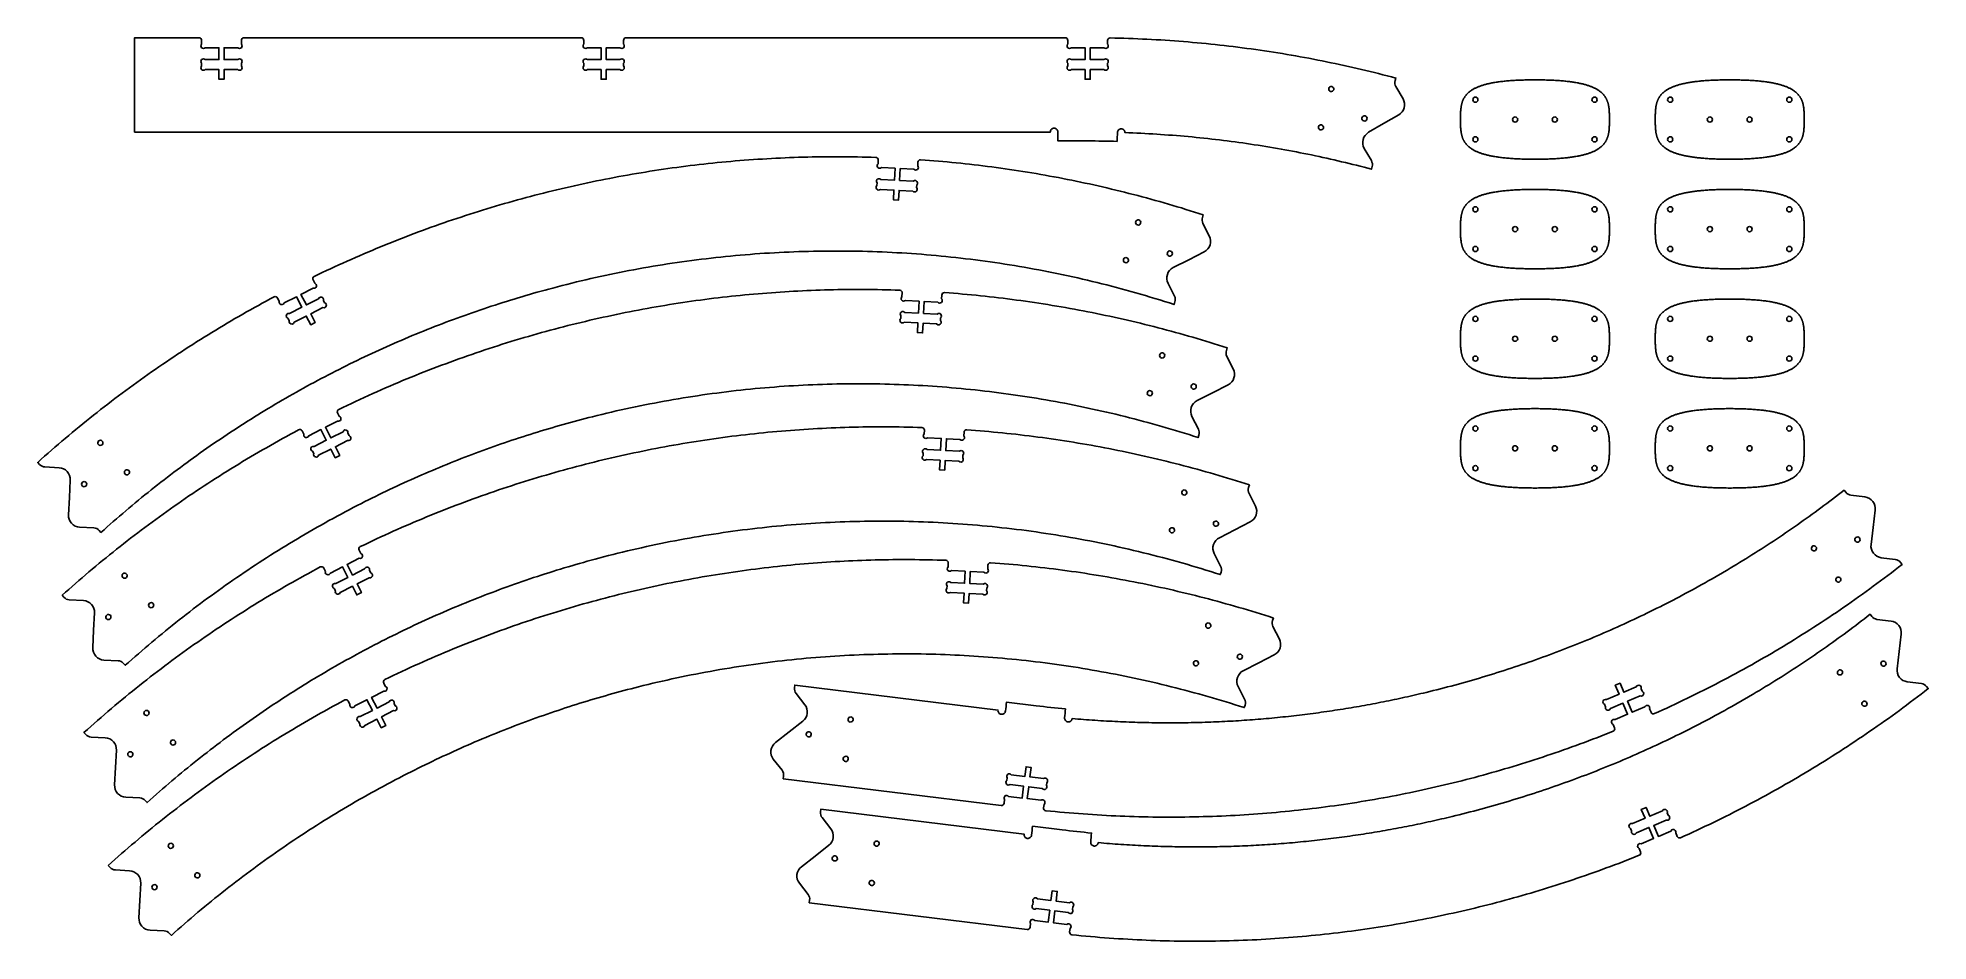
# Model space of a CAD drawing. Extents: x 0.6 to 95.9, y 0.9 to 46.4.
import ezdxf

# ---------------------------------------------------------------- set-up
doc = ezdxf.new("R2010")
doc.units = 0
doc.layers.add('THREE_QUARTER_INCH_THRUCUT', color=18, linetype='CONTINUOUS')

msp = doc.modelspace()

# ---------------------------------------------------------------- linework, layer by layer
at = {"layer": 'THREE_QUARTER_INCH_THRUCUT'}
for points in [[(5.525, 41.694), (15.525, 41.694), (18.184, 41.694), (51.645, 41.694, -0.414214), (51.835, 41.884, -0.414214), (52.025, 41.694, 0.003423), (52.025, 41.244), (53.525, 41.244, -0.007211), (55.011, 41.223, 0.000114), (55.024, 41.673, -0.414214), (55.22, 41.857), (55.23, 41.856), (55.24, 41.855), (55.249, 41.853), (55.258, 41.852), (55.267, 41.849), (55.276, 41.846), (55.285, 41.843), (55.294, 41.839), (55.302, 41.835), (55.31, 41.831), (55.318, 41.826), (55.325, 41.821), (55.332, 41.816), (55.339, 41.81), (55.346, 41.804), (55.352, 41.797), (55.358, 41.79), (55.364, 41.783), (55.37, 41.776), (55.375, 41.768), (55.379, 41.761), (55.384, 41.753), (55.388, 41.744), (55.391, 41.736), (55.394, 41.727), (55.397, 41.718), (55.399, 41.709), (55.401, 41.7), (55.403, 41.691), (55.404, 41.681), (55.404, 41.672), (55.404, 41.662), (55.605, 41.655), (55.805, 41.647), (56.006, 41.638), (56.206, 41.629), (56.406, 41.619), (56.605, 41.608), (56.805, 41.597), (57.004, 41.585), (57.203, 41.572), (57.402, 41.558), (57.601, 41.544), (57.799, 41.529), (57.998, 41.513), (58.196, 41.497), (58.394, 41.48), (58.592, 41.462), (58.789, 41.444), (58.986, 41.425), (59.183, 41.405), (59.38, 41.385), (59.577, 41.363), (59.773, 41.342), (59.97, 41.319), (60.166, 41.296), (60.362, 41.272), (60.557, 41.247), (60.753, 41.222), (60.948, 41.196), (61.143, 41.17), (61.338, 41.142), (61.532, 41.114), (61.726, 41.086), (61.92, 41.056), (62.114, 41.026), (62.308, 40.996), (62.501, 40.965), (62.694, 40.933), (62.887, 40.9), (63.08, 40.867), (63.273, 40.833), (63.465, 40.798), (63.657, 40.763), (63.849, 40.727), (64.04, 40.69), (64.231, 40.653), (64.422, 40.615), (64.613, 40.577), (64.804, 40.537), (64.994, 40.497), (65.184, 40.457), (65.374, 40.416), (65.564, 40.374), (65.753, 40.332), (65.942, 40.288), (66.131, 40.245), (66.319, 40.2), (66.508, 40.155), (66.696, 40.11), (66.884, 40.063), (67.071, 40.016), (67.258, 39.969), (67.446, 39.921), (67.632, 39.872), (67.819, 39.822), (67.854, 39.952, 0.198856), (67.815, 40.252), (67.459, 40.868, -0.414214), (67.676, 41.679), (68.434, 42.118), (69.192, 42.556, 0.414214), (69.409, 43.367), (69.053, 43.983, -0.198856), (69.014, 44.283), (69.049, 44.413), (68.833, 44.471), (68.617, 44.527), (68.4, 44.583), (68.183, 44.638), (67.966, 44.692), (67.748, 44.745), (67.531, 44.798), (67.312, 44.85), (67.094, 44.901), (66.875, 44.951), (66.656, 45), (66.437, 45.049), (66.217, 45.097), (65.997, 45.144), (65.777, 45.19), (65.556, 45.235), (65.335, 45.28), (65.114, 45.324), (64.893, 45.367), (64.671, 45.409), (64.449, 45.45), (64.227, 45.491), (64.004, 45.53), (63.782, 45.569), (63.558, 45.607), (63.335, 45.644), (63.111, 45.681), (62.887, 45.716), (62.663, 45.751), (62.439, 45.785), (62.214, 45.818), (61.989, 45.85), (61.763, 45.882), (61.538, 45.912), (61.312, 45.942), (61.086, 45.971), (60.86, 45.999), (60.633, 46.026), (60.406, 46.053), (60.179, 46.078), (59.952, 46.103), (59.724, 46.127), (59.496, 46.15), (59.268, 46.172), (59.04, 46.193), (58.811, 46.214), (58.582, 46.233), (58.353, 46.252), (58.123, 46.27), (57.894, 46.287), (57.664, 46.303), (57.434, 46.318), (57.204, 46.333), (56.973, 46.346), (56.742, 46.359), (56.511, 46.371), (56.28, 46.382), (56.048, 46.392), (55.817, 46.401), (55.585, 46.409), (55.353, 46.417), (55.12, 46.423), (54.888, 46.429), (54.655, 46.434, 0.414211), (54.525, 46.304), (54.525, 46.128, -1), (54.341, 45.944), (53.655, 45.944), (53.655, 45.344), (54.341, 45.344, -1), (54.525, 45.161), (54.525, 45.028, -1), (54.341, 44.844), (53.655, 44.844), (53.655, 44.357), (53.395, 44.357), (53.395, 44.844), (52.709, 44.844, -1), (52.525, 45.028), (52.525, 45.161, -1), (52.709, 45.344), (53.395, 45.344), (53.395, 45.944), (52.709, 45.944, -1), (52.525, 46.128), (52.525, 46.314, 0.414211), (52.395, 46.444), (41.295, 46.444), (30.28, 46.444, 0.414211), (30.15, 46.314), (30.15, 46.128, -1), (29.966, 45.944), (29.28, 45.944), (29.28, 45.344), (29.966, 45.344, -1), (30.15, 45.161), (30.15, 45.028, -1), (29.966, 44.844), (29.28, 44.844), (29.28, 44.357), (29.02, 44.357), (29.02, 44.844), (28.334, 44.844, -1), (28.15, 45.028), (28.15, 45.161, -1), (28.334, 45.344), (29.02, 45.344), (29.02, 45.944), (28.334, 45.944, -1), (28.15, 46.128), (28.15, 46.314, 0.414211), (28.02, 46.444), (11.03, 46.444, 0.414211), (10.9, 46.314), (10.9, 46.128, -1), (10.716, 45.944), (10.03, 45.944), (10.03, 45.344), (10.716, 45.344, -1), (10.9, 45.161), (10.9, 45.028, -1), (10.716, 44.844), (10.03, 44.844), (10.03, 44.357), (9.77, 44.357), (9.77, 44.844), (9.084, 44.844, -1), (8.9, 45.028), (8.9, 45.161, -1), (9.084, 45.344), (9.77, 45.344), (9.77, 45.944), (9.084, 45.944, -1), (8.9, 46.128), (8.9, 46.314, 0.414211), (8.77, 46.444), (5.525, 46.444)], [(65.761, 43.734, 0.414214), (65.92, 43.826, 0.414214), (65.829, 43.986, 0.414214), (65.669, 43.894, 0.414214)], [(73.055, 43.454, -0.414214), (73.185, 43.324, -0.414214), (73.055, 43.194, -0.414214), (72.925, 43.324, -0.414214)], [(79.055, 43.454, 0.414214), (78.925, 43.324, 0.414214), (79.055, 43.194, 0.414214), (79.185, 43.324, 0.414214)], [(82.866, 43.454, -0.414214), (82.996, 43.324, -0.414214), (82.866, 43.194, -0.414214), (82.736, 43.324, -0.414214)], [(88.866, 43.454, 0.414214), (88.736, 43.324, 0.414214), (88.866, 43.194, 0.414214), (88.996, 43.324, 0.414214)], [(65.244, 41.803, 0.414214), (65.403, 41.894, 0.414214), (65.311, 42.054, 0.414214), (65.152, 41.962, 0.414214)], [(67.434, 42.251, 0.414214), (67.594, 42.343, 0.414214), (67.502, 42.502, 0.414214), (67.342, 42.41, 0.414214)], [(75.055, 42.454, 0.414214), (74.925, 42.324, 0.414214), (75.055, 42.194, 0.414214), (75.185, 42.324, 0.414214)], [(77.055, 42.454, 0.414214), (76.925, 42.324, 0.414214), (77.055, 42.194, 0.414214), (77.185, 42.324, 0.414214)], [(84.866, 42.454, 0.414214), (84.736, 42.324, 0.414214), (84.866, 42.194, 0.414214), (84.996, 42.324, 0.414214)], [(86.866, 42.454, 0.414214), (86.736, 42.324, 0.414214), (86.866, 42.194, 0.414214), (86.996, 42.324, 0.414214)], [(73.055, 41.454, -0.414214), (73.185, 41.324, -0.414214), (73.055, 41.194, -0.414214), (72.925, 41.324, -0.414214)], [(79.055, 41.454, 0.414214), (78.925, 41.324, 0.414214), (79.055, 41.194, 0.414214), (79.185, 41.324, 0.414214)], [(82.866, 41.454, -0.414214), (82.996, 41.324, -0.414214), (82.866, 41.194, -0.414214), (82.736, 41.324, -0.414214)], [(88.866, 41.454, 0.414214), (88.736, 41.324, 0.414214), (88.866, 41.194, 0.414214), (88.996, 41.324, 0.414214)], [(59.349, 37.519), (59.307, 37.391, 0.198856), (59.33, 37.09), (59.654, 36.456, -0.414214), (59.395, 35.657), (58.615, 35.259), (57.834, 34.861, 0.414214), (57.575, 34.063), (57.899, 33.428, -0.198856), (57.922, 33.127), (57.88, 33), (57.64, 33.078), (57.399, 33.154), (57.158, 33.23), (56.916, 33.304), (56.675, 33.377), (56.433, 33.449), (56.191, 33.52), (55.949, 33.59), (55.706, 33.658), (55.464, 33.726), (55.221, 33.792), (54.978, 33.857), (54.735, 33.921), (54.491, 33.984), (54.248, 34.045), (54.004, 34.106), (53.761, 34.165), (53.517, 34.223), (53.272, 34.281), (53.028, 34.337), (52.784, 34.391), (52.539, 34.445), (52.295, 34.498), (52.05, 34.549), (51.805, 34.599), (51.56, 34.648), (51.314, 34.696), (51.069, 34.743), (50.824, 34.789), (50.578, 34.834), (50.332, 34.877), (50.087, 34.919), (49.841, 34.961), (49.595, 35.001), (49.349, 35.04), (49.103, 35.077), (48.856, 35.114), (48.61, 35.15), (48.364, 35.184), (48.117, 35.217), (47.871, 35.25), (47.624, 35.281), (47.377, 35.311), (47.131, 35.339), (46.884, 35.367), (46.637, 35.394), (46.39, 35.419), (46.143, 35.443), (45.896, 35.467), (45.649, 35.489), (45.402, 35.51), (45.155, 35.53), (44.908, 35.548), (44.661, 35.566), (44.414, 35.583), (44.166, 35.598), (43.919, 35.612), (43.672, 35.625), (43.425, 35.638), (43.178, 35.649), (42.931, 35.658), (42.683, 35.667), (42.436, 35.675), (42.189, 35.681), (41.942, 35.687), (41.695, 35.691), (41.448, 35.694), (41.201, 35.696), (40.954, 35.697), (40.707, 35.697), (40.46, 35.696), (40.213, 35.694), (39.967, 35.691), (39.72, 35.686), (39.473, 35.68), (39.227, 35.674), (38.98, 35.666), (38.734, 35.657), (38.487, 35.647), (38.241, 35.636), (37.995, 35.624), (37.748, 35.611), (37.502, 35.596), (37.256, 35.581), (37.011, 35.564), (36.765, 35.547), (36.519, 35.528), (36.274, 35.508), (36.028, 35.487), (35.783, 35.465), (35.538, 35.442), (35.293, 35.418), (35.048, 35.393), (34.803, 35.367), (34.558, 35.339), (34.314, 35.311), (34.069, 35.281), (33.825, 35.251), (33.581, 35.219), (33.337, 35.186), (33.093, 35.152), (32.85, 35.117), (32.606, 35.081), (32.363, 35.044), (32.12, 35.006), (31.877, 34.967), (31.634, 34.926), (31.392, 34.885), (31.15, 34.842), (30.907, 34.799), (30.665, 34.754), (30.424, 34.708), (30.182, 34.662), (29.941, 34.614), (29.7, 34.565), (29.459, 34.515), (29.218, 34.464), (28.978, 34.412), (28.737, 34.359), (28.497, 34.304), (28.258, 34.249), (28.018, 34.193), (27.779, 34.135), (27.54, 34.077), (27.301, 34.017), (27.063, 33.957), (26.824, 33.895), (26.586, 33.832), (26.391, 33.78), (26.196, 33.727), (26.002, 33.674), (25.807, 33.619), (25.613, 33.564), (25.419, 33.508), (25.225, 33.452), (25.031, 33.395), (24.838, 33.337), (24.645, 33.278), (24.452, 33.219), (24.259, 33.159), (24.066, 33.098), (23.874, 33.037), (23.681, 32.975), (23.489, 32.912), (23.297, 32.848), (23.106, 32.784), (22.914, 32.719), (22.723, 32.653), (22.532, 32.587), (22.342, 32.52), (22.151, 32.452), (21.961, 32.384), (21.771, 32.314), (21.581, 32.244), (21.391, 32.174), (21.202, 32.103), (21.013, 32.031), (20.824, 31.958), (20.635, 31.885), (20.447, 31.811), (20.259, 31.736), (20.071, 31.66), (19.883, 31.584), (19.696, 31.507), (19.509, 31.43), (19.322, 31.351), (19.135, 31.272), (18.949, 31.193), (18.763, 31.112), (18.577, 31.031), (18.392, 30.95), (18.206, 30.867), (18.021, 30.784), (17.837, 30.7), (17.652, 30.616), (17.468, 30.531), (17.284, 30.445), (17.101, 30.358), (16.917, 30.271), (16.734, 30.183), (16.552, 30.094), (16.369, 30.005), (16.187, 29.915), (16.005, 29.824), (15.824, 29.733), (15.642, 29.641), (15.461, 29.548), (15.281, 29.455), (15.1, 29.36), (14.92, 29.266), (14.741, 29.17), (14.561, 29.074), (14.382, 28.977), (14.203, 28.879), (14.025, 28.781), (13.847, 28.682), (13.669, 28.583), (13.492, 28.482), (13.314, 28.381), (13.138, 28.28), (12.961, 28.177), (12.785, 28.074), (12.609, 27.971), (12.434, 27.866), (12.258, 27.761), (12.084, 27.655), (11.909, 27.549), (11.735, 27.442), (11.561, 27.334), (11.388, 27.226), (11.215, 27.116), (11.042, 27.007), (10.87, 26.896), (10.698, 26.785), (10.526, 26.673), (10.355, 26.561), (10.184, 26.447), (10.014, 26.334), (9.844, 26.219), (9.674, 26.104), (9.504, 25.988), (9.335, 25.871), (9.167, 25.754), (8.999, 25.636), (8.831, 25.518), (8.663, 25.398), (8.496, 25.278), (8.329, 25.158), (8.163, 25.037), (7.997, 24.915), (7.832, 24.792), (7.666, 24.669), (7.502, 24.545), (7.337, 24.42), (7.173, 24.295), (7.01, 24.169), (6.847, 24.043), (6.684, 23.915), (6.522, 23.787), (6.36, 23.659), (6.199, 23.53), (6.037, 23.4), (5.877, 23.269), (5.717, 23.138), (5.557, 23.006), (5.398, 22.873), (5.239, 22.74), (5.08, 22.606), (4.922, 22.472), (4.765, 22.336), (4.607, 22.201), (4.451, 22.064), (4.294, 21.927), (4.139, 21.789), (3.983, 21.65), (3.828, 21.511), (3.738, 21.611, 0.198856), (3.466, 21.742), (2.755, 21.779, -0.414214), (2.193, 22.403), (2.238, 23.277), (2.284, 24.152, 0.414214), (1.721, 24.776), (1.01, 24.812, -0.198856), (0.738, 24.943), (0.648, 25.044), (0.819, 25.198), (0.991, 25.351), (1.164, 25.503), (1.337, 25.655), (1.51, 25.806), (1.684, 25.956), (1.859, 26.106), (2.034, 26.255), (2.209, 26.403), (2.385, 26.55), (2.562, 26.697), (2.739, 26.842), (2.916, 26.988), (3.094, 27.132), (3.273, 27.275), (3.451, 27.418), (3.631, 27.56), (3.811, 27.702), (3.991, 27.842), (4.172, 27.982), (4.353, 28.121), (4.535, 28.26), (4.717, 28.397), (4.9, 28.534), (5.083, 28.67), (5.266, 28.806), (5.45, 28.94), (5.635, 29.074), (5.819, 29.207), (6.005, 29.339), (6.19, 29.471), (6.377, 29.602), (6.563, 29.732), (6.75, 29.861), (6.938, 29.99), (7.126, 30.118), (7.314, 30.245), (7.503, 30.371), (7.692, 30.496), (7.882, 30.621), (8.072, 30.745), (8.262, 30.868), (8.453, 30.991), (8.644, 31.113), (8.836, 31.234), (9.028, 31.354), (9.22, 31.473), (9.413, 31.592), (9.607, 31.71), (9.8, 31.827), (9.994, 31.943), (10.189, 32.059), (10.383, 32.174), (10.579, 32.288), (10.774, 32.401), (10.97, 32.514), (11.167, 32.626), (11.363, 32.737), (11.56, 32.847), (11.758, 32.956), (11.956, 33.065), (12.154, 33.173), (12.352, 33.28), (12.551, 33.387, -0.414211), (12.727, 33.328), (12.811, 33.162, 1), (13.059, 33.082), (13.67, 33.393), (13.942, 32.859), (13.331, 32.547, 1), (13.251, 32.3), (13.311, 32.182, 1), (13.558, 32.102), (14.169, 32.413), (14.391, 31.979), (14.622, 32.097), (14.401, 32.531), (15.012, 32.843, 1), (15.093, 33.09), (15.033, 33.208, 1), (14.785, 33.288), (14.174, 32.977), (13.902, 33.511), (14.513, 33.823, 1), (14.593, 34.07), (14.509, 34.236, -0.414211), (14.565, 34.41), (14.771, 34.51), (14.977, 34.609), (15.184, 34.707), (15.392, 34.804), (15.599, 34.9), (15.807, 34.996), (16.015, 35.09), (16.224, 35.184), (16.433, 35.277), (16.642, 35.37), (16.851, 35.461), (17.061, 35.552), (17.271, 35.641), (17.482, 35.73), (17.693, 35.819), (17.904, 35.906), (18.115, 35.993), (18.327, 36.078), (18.539, 36.163), (18.751, 36.248), (18.963, 36.331), (19.176, 36.413), (19.389, 36.495), (19.603, 36.576), (19.817, 36.656), (20.031, 36.735), (20.245, 36.814), (20.459, 36.891), (20.674, 36.968), (20.889, 37.044), (21.105, 37.119), (21.32, 37.193), (21.536, 37.267), (21.752, 37.34), (21.969, 37.411), (22.185, 37.483), (22.402, 37.553), (22.619, 37.622), (22.837, 37.691), (23.054, 37.758), (23.272, 37.825), (23.49, 37.891), (23.708, 37.957), (23.927, 38.021), (24.146, 38.085), (24.365, 38.147), (24.584, 38.209), (24.804, 38.27), (25.023, 38.331), (25.243, 38.39), (25.463, 38.449), (25.684, 38.506), (25.904, 38.563), (26.125, 38.619), (26.346, 38.675), (26.567, 38.729), (26.788, 38.783), (27.01, 38.835), (27.232, 38.887), (27.454, 38.938), (27.676, 38.989), (27.898, 39.038), (28.121, 39.087), (28.343, 39.134), (28.566, 39.181), (28.789, 39.227), (29.012, 39.272), (29.236, 39.317), (29.459, 39.36), (29.683, 39.403), (29.907, 39.445), (30.131, 39.486), (30.355, 39.526), (30.58, 39.565), (30.804, 39.604), (31.029, 39.641), (31.254, 39.678), (31.479, 39.714), (31.704, 39.749), (31.929, 39.783), (32.154, 39.816), (32.38, 39.849), (32.605, 39.881), (32.831, 39.911), (33.057, 39.941), (33.283, 39.97), (33.509, 39.999), (33.736, 40.026), (33.962, 40.053), (34.188, 40.078), (34.415, 40.103), (34.642, 40.127), (34.869, 40.15), (35.096, 40.173), (35.323, 40.194), (35.55, 40.215), (35.777, 40.234), (36.004, 40.253), (36.232, 40.271), (36.459, 40.288), (36.687, 40.304), (36.914, 40.32), (37.142, 40.334), (37.37, 40.348), (37.598, 40.361), (37.826, 40.373), (38.054, 40.384), (38.282, 40.394), (38.51, 40.403), (38.739, 40.412), (38.967, 40.42), (39.195, 40.426), (39.424, 40.432), (39.652, 40.437), (39.881, 40.441), (40.109, 40.445), (40.338, 40.447), (40.566, 40.449), (40.795, 40.449), (41.024, 40.449), (41.253, 40.448), (41.481, 40.446), (41.71, 40.443), (41.939, 40.44), (42.168, 40.435), (42.397, 40.43), (42.626, 40.423), (42.855, 40.416, -0.414211), (42.978, 40.28), (42.968, 40.094, 1), (43.142, 39.901), (43.827, 39.865), (43.796, 39.266), (43.111, 39.302, 1), (42.917, 39.128), (42.91, 38.996, 1), (43.084, 38.802), (43.77, 38.767), (43.744, 38.28), (44.004, 38.266), (44.029, 38.753), (44.715, 38.717, 1), (44.908, 38.891), (44.915, 39.023, 1), (44.741, 39.216), (44.055, 39.252), (44.087, 39.851), (44.772, 39.816, 1), (44.965, 39.99), (44.975, 40.175, -0.414211), (45.111, 40.299), (45.335, 40.282), (45.56, 40.265), (45.784, 40.247), (46.008, 40.228), (46.233, 40.208), (46.457, 40.188), (46.682, 40.166), (46.906, 40.144), (47.13, 40.121), (47.354, 40.097), (47.579, 40.072), (47.803, 40.046), (48.027, 40.019), (48.251, 39.992), (48.475, 39.964), (48.699, 39.934), (48.923, 39.904), (49.147, 39.874), (49.371, 39.842), (49.595, 39.809), (49.819, 39.776), (50.042, 39.742), (50.266, 39.706), (50.489, 39.67), (50.713, 39.634), (50.936, 39.596), (51.16, 39.557), (51.383, 39.518), (51.606, 39.477), (51.829, 39.436), (52.052, 39.394), (52.275, 39.351), (52.498, 39.308), (52.721, 39.263), (52.943, 39.217), (53.166, 39.171), (53.388, 39.124), (53.611, 39.076), (53.833, 39.027), (54.055, 38.977), (54.277, 38.926), (54.499, 38.875), (54.721, 38.822), (54.943, 38.769), (55.164, 38.715), (55.386, 38.66), (55.607, 38.604), (55.828, 38.547), (56.049, 38.489), (56.27, 38.431), (56.491, 38.371), (56.712, 38.311), (56.932, 38.25), (57.153, 38.188), (57.373, 38.125), (57.593, 38.061), (57.813, 37.997), (58.033, 37.931), (58.253, 37.865), (58.472, 37.797), (58.692, 37.729), (58.911, 37.66), (59.13, 37.59)], [(56.03, 37.014, 0.414214), (56.194, 37.097, 0.414214), (56.111, 37.261, 0.414214), (55.947, 37.178, 0.414214)], [(73.055, 37.93, -0.414214), (73.185, 37.8, -0.414214), (73.055, 37.67, -0.414214), (72.925, 37.8, -0.414214)], [(79.055, 37.93, 0.414214), (78.925, 37.8, 0.414214), (79.055, 37.67, 0.414214), (79.185, 37.8, 0.414214)], [(82.866, 37.93, -0.414214), (82.996, 37.8, -0.414214), (82.866, 37.67, -0.414214), (82.736, 37.8, -0.414214)], [(88.866, 37.93, 0.414214), (88.736, 37.8, 0.414214), (88.866, 37.67, 0.414214), (88.996, 37.8, 0.414214)], [(75.055, 36.93, 0.414214), (74.925, 36.8, 0.414214), (75.055, 36.67, 0.414214), (75.185, 36.8, 0.414214)], [(77.055, 36.93, 0.414214), (76.925, 36.8, 0.414214), (77.055, 36.67, 0.414214), (77.185, 36.8, 0.414214)], [(84.866, 36.93, 0.414214), (84.736, 36.8, 0.414214), (84.866, 36.67, 0.414214), (84.996, 36.8, 0.414214)], [(86.866, 36.93, 0.414214), (86.736, 36.8, 0.414214), (86.866, 36.67, 0.414214), (86.996, 36.8, 0.414214)], [(55.412, 35.112, 0.414214), (55.576, 35.195, 0.414214), (55.493, 35.359, 0.414214), (55.329, 35.276, 0.414214)], [(57.623, 35.445, 0.414214), (57.787, 35.528, 0.414214), (57.704, 35.692, 0.414214), (57.54, 35.609, 0.414214)], [(73.055, 35.93, -0.414214), (73.185, 35.8, -0.414214), (73.055, 35.67, -0.414214), (72.925, 35.8, -0.414214)], [(79.055, 35.93, 0.414214), (78.925, 35.8, 0.414214), (79.055, 35.67, 0.414214), (79.185, 35.8, 0.414214)], [(82.866, 35.93, -0.414214), (82.996, 35.8, -0.414214), (82.866, 35.67, -0.414214), (82.736, 35.8, -0.414214)], [(88.866, 35.93, 0.414214), (88.736, 35.8, 0.414214), (88.866, 35.67, 0.414214), (88.996, 35.8, 0.414214)], [(1.871, 18.345), (2.038, 18.494), (2.205, 18.643), (2.373, 18.791), (2.541, 18.938), (2.71, 19.085), (2.88, 19.231), (3.05, 19.377), (3.221, 19.522), (3.392, 19.667), (3.565, 19.811), (3.737, 19.955), (3.911, 20.098), (4.085, 20.24), (4.26, 20.382), (4.435, 20.523), (4.611, 20.663), (4.788, 20.803), (4.965, 20.943), (5.143, 21.082), (5.321, 21.22), (5.5, 21.358), (5.68, 21.495), (5.861, 21.631), (6.042, 21.767), (6.223, 21.902), (6.405, 22.037), (6.588, 22.171), (6.772, 22.304), (6.956, 22.437), (7.141, 22.569), (7.326, 22.701), (7.512, 22.832), (7.699, 22.962), (7.886, 23.092), (8.074, 23.221), (8.262, 23.349), (8.451, 23.477), (8.641, 23.604), (8.831, 23.731), (9.022, 23.857), (9.214, 23.982), (9.406, 24.107), (9.598, 24.231), (9.792, 24.354), (9.986, 24.477), (10.18, 24.599), (10.375, 24.72), (10.571, 24.841), (10.768, 24.961), (10.965, 25.081), (11.162, 25.2), (11.36, 25.318), (11.559, 25.435), (11.759, 25.552), (11.959, 25.668), (12.159, 25.784), (12.361, 25.898), (12.562, 26.012), (12.765, 26.126), (12.968, 26.239), (13.171, 26.351), (13.376, 26.462), (13.58, 26.573), (13.786, 26.683, -0.390828), (13.956, 26.638), (13.961, 26.629), (13.961, 26.629), (14.046, 26.463, 1), (14.293, 26.383), (14.904, 26.694), (15.177, 26.159), (14.565, 25.848, 1), (14.485, 25.601), (14.545, 25.483, 1), (14.792, 25.402), (15.404, 25.714), (15.625, 25.28), (15.856, 25.398), (15.635, 25.832), (16.247, 26.144, 1), (16.327, 26.391), (16.267, 26.509, 1), (16.02, 26.589), (15.408, 26.278), (15.136, 26.812), (15.747, 27.124, 1), (15.828, 27.371), (15.744, 27.535, -0.419301), (15.803, 27.711), (16.016, 27.814), (16.23, 27.916), (16.443, 28.018), (16.657, 28.118), (16.871, 28.218), (17.086, 28.316), (17.3, 28.414), (17.515, 28.511), (17.73, 28.607), (17.945, 28.702), (18.16, 28.796), (18.376, 28.889), (18.591, 28.981), (18.807, 29.073), (19.023, 29.163), (19.239, 29.253), (19.456, 29.341), (19.672, 29.429), (19.889, 29.516), (20.106, 29.602), (20.323, 29.687), (20.541, 29.771), (20.758, 29.854), (20.976, 29.937), (21.193, 30.018), (21.411, 30.098), (21.629, 30.178), (21.848, 30.257), (22.066, 30.335), (22.284, 30.412), (22.503, 30.488), (22.722, 30.563), (22.941, 30.637), (23.16, 30.71), (23.379, 30.783), (23.599, 30.854), (23.818, 30.925), (24.038, 30.995), (24.258, 31.064), (24.478, 31.132), (24.698, 31.199), (24.918, 31.265), (25.138, 31.33), (25.358, 31.395), (25.579, 31.458), (25.8, 31.521), (26.02, 31.583), (26.241, 31.644), (26.462, 31.704), (26.683, 31.763), (26.904, 31.821), (27.126, 31.879), (27.347, 31.935), (27.568, 31.991), (27.79, 32.046), (28.012, 32.099), (28.233, 32.152), (28.455, 32.205), (28.677, 32.256), (28.899, 32.306), (29.121, 32.356), (29.343, 32.404), (29.565, 32.452), (29.788, 32.499), (30.01, 32.545), (30.232, 32.59), (30.455, 32.635), (30.677, 32.678), (30.9, 32.72), (31.123, 32.762), (31.345, 32.803), (31.568, 32.843), (31.791, 32.882), (32.014, 32.92), (32.237, 32.958), (32.46, 32.994), (32.683, 33.03), (32.906, 33.065), (33.129, 33.098), (33.352, 33.131), (33.575, 33.164), (33.799, 33.195), (34.022, 33.226), (34.245, 33.255), (34.468, 33.284), (34.692, 33.312), (34.915, 33.339), (35.138, 33.365), (35.362, 33.39), (35.585, 33.415), (35.808, 33.439), (36.032, 33.461), (36.255, 33.483), (36.479, 33.504), (36.702, 33.525), (36.925, 33.544), (37.149, 33.563), (37.372, 33.58), (37.596, 33.597), (37.819, 33.613), (38.042, 33.629), (38.266, 33.643), (38.489, 33.656), (38.712, 33.669), (38.936, 33.681), (39.159, 33.692), (39.382, 33.702), (39.605, 33.711), (39.829, 33.72), (40.052, 33.727), (40.275, 33.734), (40.498, 33.74), (40.721, 33.745), (40.944, 33.749), (41.167, 33.753), (41.39, 33.756), (41.613, 33.757), (41.836, 33.758), (42.058, 33.758), (42.281, 33.758), (42.504, 33.756), (42.726, 33.754), (42.949, 33.751), (43.171, 33.747), (43.394, 33.742), (43.616, 33.736), (43.838, 33.73), (44.06, 33.722, -0.414211), (44.183, 33.586), (44.173, 33.397, 1), (44.347, 33.204), (45.032, 33.168), (45.001, 32.569), (44.315, 32.605, 1), (44.122, 32.431), (44.115, 32.298, 1), (44.289, 32.105), (44.974, 32.069), (44.949, 31.583), (45.209, 31.569), (45.234, 32.056), (45.919, 32.02, 1), (46.113, 32.194), (46.119, 32.326, 1), (45.946, 32.519), (45.26, 32.555), (45.292, 33.154), (45.977, 33.118, 1), (46.17, 33.292), (46.18, 33.478, -0.414211), (46.316, 33.601), (46.544, 33.584), (46.771, 33.566), (46.998, 33.548), (47.226, 33.528), (47.453, 33.508), (47.679, 33.487), (47.906, 33.465), (48.133, 33.442), (48.359, 33.418), (48.586, 33.393), (48.812, 33.368), (49.038, 33.341), (49.264, 33.314), (49.49, 33.286), (49.716, 33.257), (49.941, 33.227), (50.167, 33.197), (50.392, 33.165), (50.617, 33.133), (50.842, 33.1), (51.067, 33.066), (51.292, 33.031), (51.516, 32.995), (51.741, 32.958), (51.965, 32.921), (52.189, 32.883), (52.413, 32.844), (52.636, 32.804), (52.86, 32.763), (53.083, 32.722), (53.306, 32.679), (53.529, 32.636), (53.752, 32.592), (53.975, 32.547), (54.197, 32.501), (54.42, 32.454), (54.642, 32.407), (54.863, 32.359), (55.085, 32.31), (55.307, 32.26), (55.528, 32.209), (55.749, 32.157), (55.97, 32.105), (56.19, 32.052), (56.411, 31.998), (56.631, 31.943), (56.851, 31.887), (57.071, 31.83), (57.29, 31.773), (57.509, 31.715), (57.728, 31.656), (57.947, 31.596), (58.166, 31.535), (58.384, 31.474), (58.602, 31.411), (58.82, 31.348), (59.038, 31.284), (59.255, 31.22), (59.472, 31.154), (59.689, 31.088), (59.906, 31.021), (60.122, 30.953), (60.338, 30.884), (60.554, 30.814), (60.513, 30.688, 0.198856), (60.536, 30.386), (60.86, 29.752, -0.414214), (60.601, 28.954), (59.821, 28.556), (59.04, 28.157, 0.414214), (58.781, 27.359), (59.105, 26.725, -0.198856), (59.128, 26.423), (59.087, 26.297), (58.859, 26.37), (58.631, 26.442), (58.403, 26.514), (58.174, 26.584), (57.945, 26.653), (57.716, 26.722), (57.486, 26.789), (57.256, 26.856), (57.026, 26.921), (56.796, 26.986), (56.565, 27.049), (56.334, 27.112), (56.103, 27.173), (55.872, 27.234), (55.64, 27.293), (55.408, 27.352), (55.176, 27.409), (54.943, 27.466), (54.71, 27.521), (54.477, 27.576), (54.244, 27.629), (54.011, 27.682), (53.777, 27.733), (53.543, 27.784), (53.309, 27.833), (53.074, 27.882), (52.839, 27.929), (52.605, 27.976), (52.369, 28.021), (52.134, 28.066), (51.899, 28.109), (51.663, 28.152), (51.427, 28.193), (51.191, 28.233), (50.954, 28.273), (50.718, 28.311), (50.481, 28.348), (50.244, 28.385), (50.007, 28.42), (49.77, 28.454), (49.532, 28.488), (49.295, 28.52), (49.057, 28.551), (48.819, 28.581), (48.581, 28.61), (48.342, 28.639), (48.104, 28.666), (47.865, 28.692), (47.626, 28.717), (47.388, 28.741), (47.148, 28.764), (46.909, 28.786), (46.67, 28.807), (46.43, 28.826), (46.191, 28.845), (45.951, 28.863), (45.711, 28.88), (45.471, 28.896), (45.231, 28.91), (44.991, 28.924), (44.751, 28.936), (44.51, 28.948), (44.27, 28.958), (44.029, 28.968), (43.788, 28.976), (43.548, 28.984), (43.307, 28.99), (43.066, 28.995), (42.825, 28.999), (42.584, 29.002), (42.342, 29.005), (42.101, 29.006), (41.86, 29.006), (41.618, 29.004), (41.377, 29.002), (41.135, 28.999), (40.894, 28.995), (40.652, 28.99), (40.411, 28.983), (40.169, 28.976), (39.927, 28.967), (39.685, 28.958), (39.443, 28.947), (39.202, 28.935), (38.96, 28.922), (38.718, 28.909), (38.476, 28.894), (38.234, 28.878), (37.992, 28.861), (37.75, 28.842), (37.508, 28.823), (37.266, 28.803), (37.024, 28.781), (36.782, 28.759), (36.54, 28.735), (36.298, 28.711), (36.056, 28.685), (35.814, 28.658), (35.572, 28.631), (35.331, 28.602), (35.089, 28.571), (34.847, 28.54), (34.605, 28.508), (34.363, 28.475), (34.122, 28.44), (33.88, 28.405), (33.638, 28.368), (33.397, 28.331), (33.155, 28.292), (32.914, 28.252), (32.673, 28.211), (32.431, 28.169), (32.19, 28.126), (31.949, 28.082), (31.708, 28.036), (31.467, 27.99), (31.226, 27.942), (30.985, 27.894), (30.744, 27.844), (30.504, 27.793), (30.263, 27.741), (30.023, 27.688), (29.783, 27.634), (29.542, 27.578), (29.302, 27.522), (29.062, 27.464), (28.822, 27.406), (28.583, 27.346), (28.397, 27.299), (28.212, 27.251), (28.027, 27.203), (27.842, 27.154), (27.657, 27.104), (27.472, 27.054), (27.287, 27.003), (27.103, 26.951), (26.918, 26.899), (26.734, 26.846), (26.549, 26.792), (26.365, 26.738), (26.181, 26.683), (25.996, 26.627), (25.812, 26.571), (25.628, 26.514), (25.445, 26.456), (25.261, 26.398), (25.077, 26.339), (24.894, 26.279), (24.71, 26.219), (24.527, 26.158), (24.344, 26.096), (24.161, 26.033), (23.978, 25.97), (23.795, 25.906), (23.612, 25.842), (23.429, 25.777), (23.247, 25.711), (23.064, 25.644), (22.882, 25.577), (22.7, 25.509), (22.518, 25.441), (22.336, 25.371), (22.154, 25.301), (21.973, 25.231), (21.791, 25.16), (21.61, 25.088), (21.428, 25.015), (21.247, 24.942), (21.066, 24.867), (20.885, 24.793), (20.705, 24.717), (20.524, 24.641), (20.344, 24.564), (20.164, 24.487), (19.983, 24.409), (19.804, 24.33), (19.624, 24.25), (19.444, 24.17), (19.265, 24.089), (19.085, 24.008), (18.906, 23.925), (18.727, 23.842), (18.548, 23.758), (18.369, 23.674), (18.191, 23.589), (18.012, 23.503), (17.834, 23.417), (17.656, 23.329), (17.478, 23.242), (17.301, 23.153), (17.123, 23.064), (16.946, 22.974), (16.74, 22.868), (16.534, 22.762), (16.329, 22.655), (16.125, 22.547), (15.921, 22.438), (15.718, 22.329), (15.516, 22.219), (15.314, 22.108), (15.113, 21.997), (14.913, 21.885), (14.713, 21.772), (14.514, 21.658), (14.315, 21.544), (14.117, 21.429), (13.92, 21.313), (13.723, 21.196), (13.527, 21.079), (13.332, 20.961), (13.137, 20.842), (12.943, 20.723), (12.749, 20.603), (12.557, 20.482), (12.364, 20.361), (12.173, 20.239), (11.982, 20.116), (11.792, 19.992), (11.602, 19.868), (11.413, 19.743), (11.225, 19.618), (11.037, 19.492), (10.85, 19.365), (10.664, 19.237), (10.478, 19.109), (10.293, 18.98), (10.109, 18.85), (9.925, 18.72), (9.742, 18.589), (9.56, 18.457), (9.378, 18.325), (9.197, 18.192), (9.017, 18.059), (8.837, 17.925), (8.658, 17.79), (8.479, 17.654), (8.302, 17.518), (8.124, 17.381), (7.948, 17.244), (7.772, 17.106), (7.597, 16.967), (7.423, 16.828), (7.249, 16.688), (7.076, 16.548), (6.903, 16.407), (6.732, 16.265), (6.56, 16.122), (6.39, 15.979), (6.22, 15.836), (6.051, 15.692), (5.883, 15.547), (5.715, 15.401), (5.548, 15.255), (5.382, 15.109), (5.216, 14.961), (5.051, 14.814), (4.961, 14.913, 0.198856), (4.689, 15.044), (3.978, 15.081, -0.414214), (3.416, 15.704), (3.461, 16.579), (3.507, 17.454, 0.414214), (2.945, 18.077), (2.234, 18.114, -0.198856), (1.961, 18.245)], [(73.055, 32.405, -0.414214), (73.185, 32.275, -0.414214), (73.055, 32.145, -0.414214), (72.925, 32.275, -0.414214)], [(79.055, 32.405, 0.414214), (78.925, 32.275, 0.414214), (79.055, 32.145, 0.414214), (79.185, 32.275, 0.414214)], [(82.866, 32.405, -0.414214), (82.996, 32.275, -0.414214), (82.866, 32.145, -0.414214), (82.736, 32.275, -0.414214)], [(88.866, 32.405, 0.414214), (88.736, 32.275, 0.414214), (88.866, 32.145, 0.414214), (88.996, 32.275, 0.414214)], [(57.317, 30.557, -0.414214), (57.4, 30.393, -0.414214), (57.236, 30.31, -0.414214), (57.153, 30.474, -0.414214)], [(75.055, 31.405, 0.414214), (74.925, 31.275, 0.414214), (75.055, 31.145, 0.414214), (75.185, 31.275, 0.414214)], [(77.055, 31.405, 0.414214), (76.925, 31.275, 0.414214), (77.055, 31.145, 0.414214), (77.185, 31.275, 0.414214)], [(84.866, 31.405, 0.414214), (84.736, 31.275, 0.414214), (84.866, 31.145, 0.414214), (84.996, 31.275, 0.414214)], [(86.866, 31.405, 0.414214), (86.736, 31.275, 0.414214), (86.866, 31.145, 0.414214), (86.996, 31.275, 0.414214)], [(73.055, 30.405, -0.414214), (73.185, 30.275, -0.414214), (73.055, 30.145, -0.414214), (72.925, 30.275, -0.414214)], [(79.055, 30.405, 0.414214), (78.925, 30.275, 0.414214), (79.055, 30.145, 0.414214), (79.185, 30.275, 0.414214)], [(82.866, 30.405, -0.414214), (82.996, 30.275, -0.414214), (82.866, 30.145, -0.414214), (82.736, 30.275, -0.414214)], [(88.866, 30.405, 0.414214), (88.736, 30.275, 0.414214), (88.866, 30.145, 0.414214), (88.996, 30.275, 0.414214)], [(56.698, 28.655, -0.414214), (56.782, 28.491, -0.414214), (56.618, 28.408, -0.414214), (56.535, 28.572, -0.414214)], [(58.91, 28.988, -0.414214), (58.993, 28.824, -0.414214), (58.829, 28.741, -0.414214), (58.746, 28.905, -0.414214)], [(61.672, 23.905), (61.631, 23.777, 0.198856), (61.653, 23.475), (61.977, 22.841, -0.414214), (61.718, 22.043), (60.938, 21.645), (60.158, 21.247, 0.414214), (59.899, 20.448), (60.222, 19.814, -0.198856), (60.245, 19.512), (60.204, 19.385), (59.963, 19.463), (59.722, 19.54), (59.481, 19.615), (59.24, 19.689), (58.998, 19.762), (58.756, 19.834), (58.514, 19.905), (58.272, 19.975), (58.03, 20.044), (57.787, 20.111), (57.544, 20.177), (57.301, 20.242), (57.058, 20.306), (56.815, 20.369), (56.571, 20.431), (56.328, 20.491), (56.084, 20.551), (55.84, 20.609), (55.596, 20.666), (55.352, 20.722), (55.107, 20.777), (54.863, 20.83), (54.618, 20.883), (54.373, 20.934), (54.128, 20.985), (53.883, 21.034), (53.638, 21.082), (53.393, 21.129), (53.147, 21.174), (52.902, 21.219), (52.656, 21.262), (52.41, 21.305), (52.164, 21.346), (51.918, 21.386), (51.672, 21.425), (51.426, 21.463), (51.18, 21.499), (50.933, 21.535), (50.687, 21.569), (50.441, 21.603), (50.194, 21.635), (49.947, 21.666), (49.701, 21.696), (49.454, 21.725), (49.207, 21.752), (48.96, 21.779), (48.713, 21.804), (48.466, 21.829), (48.219, 21.852), (47.972, 21.874), (47.725, 21.895), (47.478, 21.915), (47.231, 21.934), (46.984, 21.951), (46.737, 21.968), (46.49, 21.983), (46.243, 21.998), (45.995, 22.011), (45.748, 22.023), (45.501, 22.034), (45.254, 22.044), (45.007, 22.052), (44.76, 22.06), (44.513, 22.067), (44.265, 22.072), (44.018, 22.076), (43.771, 22.08), (43.524, 22.082), (43.277, 22.083), (43.03, 22.083), (42.784, 22.081), (42.537, 22.079), (42.29, 22.076), (42.043, 22.071), (41.797, 22.066), (41.55, 22.059), (41.303, 22.051), (41.057, 22.042), (40.811, 22.032), (40.564, 22.021), (40.318, 22.009), (40.072, 21.996), (39.826, 21.982), (39.58, 21.966), (39.334, 21.95), (39.088, 21.932), (38.843, 21.913), (38.597, 21.894), (38.352, 21.873), (38.106, 21.851), (37.861, 21.828), (37.616, 21.803), (37.371, 21.778), (37.126, 21.752), (36.882, 21.725), (36.637, 21.696), (36.393, 21.666), (36.149, 21.636), (35.904, 21.604), (35.661, 21.571), (35.417, 21.537), (35.173, 21.502), (34.93, 21.466), (34.687, 21.429), (34.443, 21.391), (34.201, 21.352), (33.958, 21.312), (33.715, 21.27), (33.473, 21.228), (33.231, 21.184), (32.989, 21.139), (32.747, 21.094), (32.506, 21.047), (32.264, 20.999), (32.023, 20.95), (31.782, 20.9), (31.541, 20.849), (31.301, 20.797), (31.061, 20.744), (30.821, 20.69), (30.581, 20.635), (30.342, 20.578), (30.102, 20.521), (29.863, 20.462), (29.624, 20.403), (29.386, 20.342), (29.148, 20.28), (28.91, 20.218), (28.715, 20.165), (28.52, 20.113), (28.325, 20.059), (28.131, 20.005), (27.936, 19.949), (27.742, 19.894), (27.549, 19.837), (27.355, 19.78), (27.161, 19.722), (26.968, 19.663), (26.775, 19.604), (26.582, 19.544), (26.389, 19.483), (26.197, 19.422), (26.005, 19.36), (25.813, 19.297), (25.621, 19.233), (25.429, 19.169), (25.238, 19.104), (25.047, 19.039), (24.856, 18.972), (24.665, 18.905), (24.474, 18.837), (24.284, 18.769), (24.094, 18.7), (23.904, 18.63), (23.715, 18.559), (23.525, 18.488), (23.336, 18.416), (23.147, 18.343), (22.959, 18.27), (22.77, 18.196), (22.582, 18.121), (22.394, 18.046), (22.207, 17.969), (22.019, 17.893), (21.832, 17.815), (21.645, 17.737), (21.459, 17.658), (21.272, 17.578), (21.086, 17.498), (20.901, 17.417), (20.715, 17.335), (20.53, 17.253), (20.345, 17.169), (20.16, 17.086), (19.976, 17.001), (19.791, 16.916), (19.608, 16.83), (19.424, 16.744), (19.241, 16.656), (19.058, 16.568), (18.875, 16.48), (18.692, 16.39), (18.51, 16.3), (18.328, 16.21), (18.147, 16.118), (17.966, 16.026), (17.785, 15.933), (17.604, 15.84), (17.424, 15.746), (17.244, 15.651), (17.064, 15.555), (16.885, 15.459), (16.706, 15.362), (16.527, 15.265), (16.348, 15.166), (16.17, 15.068), (15.992, 14.968), (15.815, 14.868), (15.638, 14.767), (15.461, 14.665), (15.284, 14.563), (15.108, 14.46), (14.932, 14.356), (14.757, 14.251), (14.582, 14.146), (14.407, 14.041), (14.233, 13.934), (14.059, 13.827), (13.885, 13.719), (13.711, 13.611), (13.538, 13.502), (13.366, 13.392), (13.193, 13.281), (13.021, 13.17), (12.85, 13.058), (12.679, 12.946), (12.508, 12.833), (12.337, 12.719), (12.167, 12.604), (11.997, 12.489), (11.828, 12.373), (11.659, 12.257), (11.49, 12.139), (11.322, 12.022), (11.154, 11.903), (10.987, 11.784), (10.819, 11.664), (10.653, 11.543), (10.486, 11.422), (10.32, 11.3), (10.155, 11.177), (9.99, 11.054), (9.825, 10.93), (9.661, 10.806), (9.497, 10.68), (9.333, 10.554), (9.17, 10.428), (9.008, 10.301), (8.845, 10.173), (8.683, 10.044), (8.522, 9.915), (8.361, 9.785), (8.2, 9.654), (8.04, 9.523), (7.88, 9.391), (7.721, 9.259), (7.562, 9.125), (7.404, 8.991), (7.246, 8.857), (7.088, 8.722), (6.931, 8.586), (6.774, 8.449), (6.618, 8.312), (6.462, 8.174), (6.307, 8.036), (6.152, 7.897), (6.062, 7.996, 0.198856), (5.789, 8.127), (5.078, 8.164, -0.414214), (4.516, 8.788), (4.562, 9.663), (4.607, 10.537, 0.414214), (4.045, 11.161), (3.334, 11.198, -0.198856), (3.062, 11.329), (2.971, 11.429), (3.143, 11.583), (3.315, 11.736), (3.487, 11.889), (3.66, 12.04), (3.834, 12.191), (4.008, 12.342), (4.182, 12.491), (4.357, 12.64), (4.533, 12.788), (4.709, 12.935), (4.885, 13.082), (5.062, 13.228), (5.24, 13.373), (5.418, 13.517), (5.596, 13.661), (5.775, 13.804), (5.954, 13.946), (6.134, 14.087), (6.314, 14.228), (6.495, 14.368), (6.676, 14.507), (6.858, 14.645), (7.04, 14.783), (7.223, 14.919), (7.406, 15.056), (7.59, 15.191), (7.773, 15.325), (7.958, 15.459), (8.143, 15.592), (8.328, 15.725), (8.514, 15.856), (8.7, 15.987), (8.887, 16.117), (9.074, 16.247), (9.261, 16.375), (9.449, 16.503), (9.637, 16.63), (9.826, 16.756), (10.015, 16.882), (10.205, 17.007), (10.395, 17.131), (10.586, 17.254), (10.776, 17.376), (10.968, 17.498), (11.159, 17.619), (11.351, 17.739), (11.544, 17.859), (11.737, 17.977), (11.93, 18.095), (12.124, 18.212), (12.318, 18.329), (12.512, 18.444), (12.707, 18.559), (12.902, 18.673), (13.098, 18.787), (13.294, 18.899), (13.49, 19.011), (13.687, 19.122), (13.884, 19.232), (14.081, 19.342), (14.279, 19.45), (14.477, 19.558), (14.676, 19.666), (14.875, 19.772, -0.414211), (15.05, 19.713), (15.135, 19.548, 1), (15.382, 19.467), (15.993, 19.779), (16.266, 19.244), (15.654, 18.933, 1), (15.574, 18.685), (15.634, 18.567, 1), (15.881, 18.487), (16.493, 18.799), (16.714, 18.365), (16.946, 18.483), (16.725, 18.917), (17.336, 19.228, 1), (17.416, 19.475), (17.356, 19.593, 1), (17.109, 19.674), (16.498, 19.362), (16.225, 19.897), (16.836, 20.208, 1), (16.917, 20.456), (16.832, 20.621, -0.414211), (16.888, 20.796), (17.094, 20.895), (17.301, 20.994), (17.508, 21.092), (17.715, 21.189), (17.923, 21.285), (18.13, 21.381), (18.339, 21.476), (18.547, 21.569), (18.756, 21.663), (18.965, 21.755), (19.175, 21.846), (19.385, 21.937), (19.595, 22.027), (19.805, 22.116), (20.016, 22.204), (20.227, 22.291), (20.438, 22.378), (20.65, 22.464), (20.862, 22.549), (21.074, 22.633), (21.287, 22.716), (21.5, 22.799), (21.713, 22.88), (21.926, 22.961), (22.14, 23.041), (22.354, 23.121), (22.568, 23.199), (22.783, 23.277), (22.998, 23.353), (23.213, 23.429), (23.428, 23.504), (23.644, 23.579), (23.859, 23.652), (24.076, 23.725), (24.292, 23.797), (24.509, 23.868), (24.725, 23.938), (24.943, 24.007), (25.16, 24.076), (25.378, 24.144), (25.595, 24.211), (25.814, 24.277), (26.032, 24.342), (26.25, 24.406), (26.469, 24.47), (26.688, 24.533), (26.907, 24.595), (27.127, 24.656), (27.347, 24.716), (27.567, 24.775), (27.787, 24.834), (28.007, 24.892), (28.228, 24.949), (28.448, 25.005), (28.669, 25.06), (28.89, 25.114), (29.112, 25.168), (29.333, 25.221), (29.555, 25.273), (29.777, 25.324), (29.999, 25.374), (30.222, 25.423), (30.444, 25.472), (30.667, 25.52), (30.89, 25.566), (31.113, 25.612), (31.336, 25.658), (31.559, 25.702), (31.783, 25.746), (32.007, 25.788), (32.23, 25.83), (32.454, 25.871), (32.679, 25.911), (32.903, 25.95), (33.128, 25.989), (33.352, 26.026), (33.577, 26.063), (33.802, 26.099), (34.027, 26.134), (34.252, 26.168), (34.478, 26.202), (34.703, 26.234), (34.929, 26.266), (35.155, 26.297), (35.381, 26.327), (35.607, 26.356), (35.833, 26.384), (36.059, 26.411), (36.285, 26.438), (36.512, 26.464), (36.738, 26.489), (36.965, 26.512), (37.192, 26.536), (37.419, 26.558), (37.646, 26.579), (37.873, 26.6), (38.1, 26.62), (38.328, 26.638), (38.555, 26.656), (38.783, 26.673), (39.01, 26.69), (39.238, 26.705), (39.466, 26.72), (39.693, 26.733), (39.921, 26.746), (40.149, 26.758), (40.377, 26.769), (40.606, 26.779), (40.834, 26.789), (41.062, 26.797), (41.29, 26.805), (41.519, 26.812), (41.747, 26.818), (41.976, 26.823), (42.204, 26.827), (42.433, 26.83), (42.661, 26.832), (42.89, 26.834), (43.119, 26.835), (43.347, 26.834), (43.576, 26.833), (43.805, 26.831), (44.034, 26.829), (44.263, 26.825), (44.491, 26.82), (44.72, 26.815), (44.949, 26.809), (45.178, 26.801, -0.414211), (45.301, 26.665), (45.291, 26.479, 1), (45.465, 26.286), (46.151, 26.25), (46.119, 25.651), (45.434, 25.687, 1), (45.241, 25.513), (45.234, 25.381, 1), (45.408, 25.188), (46.093, 25.152), (46.068, 24.665), (46.327, 24.652), (46.353, 25.138), (47.038, 25.102, 1), (47.231, 25.276), (47.238, 25.408, 1), (47.064, 25.602), (46.379, 25.638), (46.41, 26.237), (47.096, 26.201, 1), (47.289, 26.375), (47.298, 26.561, -0.414211), (47.434, 26.684), (47.658, 26.667), (47.883, 26.65), (48.107, 26.632), (48.332, 26.613), (48.556, 26.593), (48.781, 26.573), (49.005, 26.551), (49.229, 26.529), (49.454, 26.506), (49.678, 26.482), (49.902, 26.457), (50.126, 26.431), (50.35, 26.405), (50.575, 26.377), (50.799, 26.349), (51.023, 26.32), (51.247, 26.29), (51.471, 26.259), (51.694, 26.227), (51.918, 26.195), (52.142, 26.161), (52.366, 26.127), (52.589, 26.092), (52.813, 26.056), (53.036, 26.019), (53.26, 25.981), (53.483, 25.942), (53.706, 25.903), (53.93, 25.863), (54.153, 25.822), (54.376, 25.78), (54.599, 25.737), (54.821, 25.693), (55.044, 25.648), (55.267, 25.603), (55.489, 25.556), (55.712, 25.509), (55.934, 25.461), (56.156, 25.412), (56.379, 25.362), (56.601, 25.312), (56.823, 25.26), (57.044, 25.208), (57.266, 25.154), (57.488, 25.1), (57.709, 25.045), (57.931, 24.989), (58.152, 24.932), (58.373, 24.875), (58.594, 24.816), (58.815, 24.757), (59.035, 24.696), (59.256, 24.635), (59.476, 24.573), (59.697, 24.51), (59.917, 24.447), (60.137, 24.382), (60.357, 24.316), (60.576, 24.25), (60.796, 24.183), (61.015, 24.114), (61.234, 24.045), (61.453, 23.975)], [(73.055, 26.881, -0.414214), (73.185, 26.751, -0.414214), (73.055, 26.621, -0.414214), (72.925, 26.751, -0.414214)], [(79.055, 26.881, 0.414214), (78.925, 26.751, 0.414214), (79.055, 26.621, 0.414214), (79.185, 26.751, 0.414214)], [(82.866, 26.881, -0.414214), (82.996, 26.751, -0.414214), (82.866, 26.621, -0.414214), (82.736, 26.751, -0.414214)], [(88.866, 26.881, 0.414214), (88.736, 26.751, 0.414214), (88.866, 26.621, 0.414214), (88.996, 26.751, 0.414214)], [(3.885, 25.931, -0.414214), (3.702, 25.941, -0.414214), (3.711, 26.124, -0.414214), (3.895, 26.115, -0.414214)], [(75.055, 25.881, 0.414214), (74.925, 25.751, 0.414214), (75.055, 25.621, 0.414214), (75.185, 25.751, 0.414214)], [(77.055, 25.881, 0.414214), (76.925, 25.751, 0.414214), (77.055, 25.621, 0.414214), (77.185, 25.751, 0.414214)], [(84.866, 25.881, 0.414214), (84.736, 25.751, 0.414214), (84.866, 25.621, 0.414214), (84.996, 25.751, 0.414214)], [(86.866, 25.881, 0.414214), (86.736, 25.751, 0.414214), (86.866, 25.621, 0.414214), (86.996, 25.751, 0.414214)], [(73.055, 24.881, -0.414214), (73.185, 24.751, -0.414214), (73.055, 24.621, -0.414214), (72.925, 24.751, -0.414214)], [(79.055, 24.881, 0.414214), (78.925, 24.751, 0.414214), (79.055, 24.621, 0.414214), (79.185, 24.751, 0.414214)], [(82.866, 24.881, -0.414214), (82.996, 24.751, -0.414214), (82.866, 24.621, -0.414214), (82.736, 24.751, -0.414214)], [(88.866, 24.881, 0.414214), (88.736, 24.751, 0.414214), (88.866, 24.621, 0.414214), (88.996, 24.751, 0.414214)], [(3.068, 23.85, -0.414214), (2.885, 23.859, -0.414214), (2.894, 24.043, -0.414214), (3.078, 24.033, -0.414214)], [(5.224, 24.445, -0.414214), (5.04, 24.454, -0.414214), (5.05, 24.638, -0.414214), (5.233, 24.628, -0.414214)], [(70.572, 13.45), (70.438, 13.418), (70.305, 13.386), (70.171, 13.355), (70.037, 13.323), (69.904, 13.293), (69.77, 13.262), (69.636, 13.232), (69.501, 13.203), (69.367, 13.173), (69.233, 13.144), (69.098, 13.115), (68.964, 13.087), (68.829, 13.059), (68.694, 13.031), (68.559, 13.004), (68.424, 12.976), (68.289, 12.95), (68.154, 12.923), (68.019, 12.897), (67.883, 12.871), (67.748, 12.846), (67.612, 12.821), (67.476, 12.796), (67.34, 12.772), (67.204, 12.747), (67.068, 12.724), (66.932, 12.7), (66.796, 12.677), (66.66, 12.654), (66.523, 12.632), (66.387, 12.61), (66.25, 12.588), (66.113, 12.567), (65.976, 12.546), (65.839, 12.525), (65.702, 12.504), (65.565, 12.484), (65.428, 12.465), (65.29, 12.445), (65.153, 12.426), (65.016, 12.408), (64.878, 12.389), (64.74, 12.371), (64.602, 12.354), (64.464, 12.336), (64.326, 12.319), (64.188, 12.303), (64.05, 12.286), (63.912, 12.27), (63.774, 12.255), (63.635, 12.239), (63.497, 12.225), (63.358, 12.21), (63.219, 12.196), (63.08, 12.182), (62.942, 12.168), (62.803, 12.155), (62.663, 12.142), (62.524, 12.13), (62.385, 12.118), (62.246, 12.106), (62.106, 12.094), (61.967, 12.083), (61.827, 12.073), (61.688, 12.062), (61.548, 12.052), (61.408, 12.042), (61.268, 12.033), (61.128, 12.024), (60.988, 12.016), (60.848, 12.007), (60.708, 11.999), (60.568, 11.992), (60.427, 11.985), (60.287, 11.978), (60.146, 11.971), (60.006, 11.965), (59.865, 11.959), (59.724, 11.954), (59.583, 11.949), (59.442, 11.944), (59.301, 11.94), (59.16, 11.936), (59.019, 11.932), (58.878, 11.929), (58.737, 11.926), (58.595, 11.923), (58.454, 11.921), (58.313, 11.919), (58.171, 11.918), (58.029, 11.916), (57.888, 11.916), (57.746, 11.915), (57.604, 11.915), (57.462, 11.916), (57.32, 11.916), (57.178, 11.917), (57.036, 11.919), (56.894, 11.92), (56.752, 11.923), (56.609, 11.925), (56.467, 11.928), (56.325, 11.931), (56.182, 11.935), (56.04, 11.939), (55.897, 11.943), (55.754, 11.948), (55.611, 11.953), (55.469, 11.958), (55.326, 11.964), (55.183, 11.97), (55.04, 11.977), (54.897, 11.984), (54.754, 11.991), (54.611, 11.999), (54.467, 12.007), (54.324, 12.015), (54.181, 12.024), (54.037, 12.033), (53.894, 12.042), (53.751, 12.052), (53.607, 12.063), (53.463, 12.073), (53.32, 12.084), (53.176, 12.096), (53.032, 12.107), (52.889, 12.119), (52.745, 12.132), (52.743, 12.122), (52.742, 12.113), (52.74, 12.104), (52.737, 12.095), (52.734, 12.086), (52.731, 12.077), (52.727, 12.068), (52.723, 12.06), (52.718, 12.052), (52.713, 12.045), (52.708, 12.037), (52.702, 12.03), (52.696, 12.023), (52.69, 12.017), (52.684, 12.01), (52.677, 12.004), (52.67, 11.999), (52.662, 11.993), (52.655, 11.988), (52.647, 11.984), (52.639, 11.98), (52.63, 11.976), (52.622, 11.973), (52.613, 11.97), (52.604, 11.967), (52.595, 11.965), (52.586, 11.963), (52.577, 11.962), (52.567, 11.961), (52.558, 11.961), (52.548, 11.961), (52.539, 11.961, -0.414214), (52.366, 12.168, 0.000114), (52.408, 12.616, -0.007211), (50.93, 12.776), (49.442, 12.958, 0.003423), (49.387, 12.512, -0.414214), (49.175, 12.346, -0.414214), (49.01, 12.558), (38.775, 13.815), (38.759, 13.682, 0.198856), (38.839, 13.391), (39.277, 12.83, -0.414214), (39.176, 11.997), (38.486, 11.457), (37.796, 10.918, 0.414214), (37.694, 10.084), (38.133, 9.523, -0.198856), (38.212, 9.232), (38.196, 9.1), (49.175, 7.752, 0.414211), (49.32, 7.865), (49.342, 8.05, -1), (49.547, 8.21), (50.228, 8.126), (50.302, 8.722), (49.62, 8.806, -1), (49.46, 9.01), (49.477, 9.142, -1), (49.681, 9.302), (50.362, 9.218), (50.422, 9.702), (50.68, 9.67), (50.621, 9.187), (51.302, 9.103, -1), (51.462, 8.898), (51.446, 8.767, -1), (51.241, 8.607), (50.56, 8.69), (50.486, 8.095), (51.168, 8.011, -1), (51.328, 7.806), (51.306, 7.632, 0.414211), (51.418, 7.487), (51.653, 7.463), (51.889, 7.44), (52.124, 7.418), (52.359, 7.397), (52.594, 7.377), (52.829, 7.357), (53.063, 7.339), (53.298, 7.321), (53.533, 7.305), (53.767, 7.289), (54.001, 7.274), (54.235, 7.261), (54.469, 7.248), (54.703, 7.236), (54.937, 7.225), (55.17, 7.214), (55.403, 7.205), (55.637, 7.197), (55.87, 7.189), (56.103, 7.183), (56.336, 7.177), (56.568, 7.172), (56.801, 7.169), (57.033, 7.166), (57.265, 7.164), (57.497, 7.163), (57.729, 7.162), (57.961, 7.163), (58.192, 7.165), (58.424, 7.167), (58.655, 7.17), (58.886, 7.175), (59.117, 7.18), (59.348, 7.186), (59.578, 7.193), (59.809, 7.2), (60.039, 7.209), (60.269, 7.219), (60.499, 7.229), (60.728, 7.24), (60.958, 7.252), (61.187, 7.265), (61.416, 7.279), (61.645, 7.294), (61.874, 7.31), (62.102, 7.326), (62.33, 7.344), (62.558, 7.362), (62.786, 7.381), (63.014, 7.401), (63.242, 7.422), (63.469, 7.443), (63.696, 7.466), (63.923, 7.489), (64.149, 7.514), (64.376, 7.539), (64.602, 7.565), (64.828, 7.592), (65.054, 7.619), (65.279, 7.648), (65.505, 7.677), (65.73, 7.707), (65.955, 7.738), (66.179, 7.77), (66.404, 7.803), (66.628, 7.836), (66.852, 7.871), (67.076, 7.906), (67.299, 7.942), (67.522, 7.979), (67.745, 8.017), (67.968, 8.055), (68.191, 8.095), (68.413, 8.135), (68.635, 8.176), (68.857, 8.218), (69.078, 8.261), (69.3, 8.304), (69.521, 8.348), (69.741, 8.394), (69.962, 8.44), (70.182, 8.486), (70.402, 8.534), (70.622, 8.582), (70.841, 8.632), (71.06, 8.682), (71.279, 8.732), (71.498, 8.784), (71.716, 8.836), (71.934, 8.89), (72.152, 8.944), (72.369, 8.999), (72.586, 9.054), (72.803, 9.111), (73.02, 9.168), (73.236, 9.226), (73.452, 9.285), (73.668, 9.344), (73.884, 9.405), (74.099, 9.466), (74.314, 9.528), (74.528, 9.591), (74.742, 9.654), (74.956, 9.719), (75.17, 9.784), (75.383, 9.85), (75.596, 9.916), (75.809, 9.984), (76.021, 10.052), (76.234, 10.121), (76.445, 10.191), (76.657, 10.261), (76.868, 10.333), (77.079, 10.405), (77.289, 10.478), (77.499, 10.551), (77.709, 10.626), (77.919, 10.701), (78.128, 10.777), (78.337, 10.853), (78.545, 10.931), (78.753, 11.009), (78.961, 11.088), (79.169, 11.167), (79.376, 11.248), (79.582, 11.329), (79.789, 11.411), (79.995, 11.494, 0.414211), (80.063, 11.666), (79.99, 11.837, -1), (80.088, 12.078), (80.719, 12.346), (80.485, 12.899), (79.853, 12.631, -1), (79.612, 12.728), (79.561, 12.85, -1), (79.658, 13.091), (80.29, 13.359), (80.099, 13.807), (80.339, 13.909), (80.529, 13.461), (81.16, 13.729, -1), (81.402, 13.631), (81.453, 13.509, -1), (81.356, 13.268), (80.724, 13), (80.959, 12.448), (81.59, 12.716, -1), (81.831, 12.619), (81.904, 12.447, 0.414211), (82.074, 12.378), (82.282, 12.472), (82.491, 12.567), (82.699, 12.662), (82.907, 12.759), (83.114, 12.856), (83.321, 12.954), (83.527, 13.052), (83.733, 13.152), (83.939, 13.252), (84.144, 13.353), (84.349, 13.455), (84.553, 13.557), (84.757, 13.66), (84.96, 13.764), (85.163, 13.869), (85.366, 13.975), (85.568, 14.081), (85.77, 14.188), (85.971, 14.296), (86.172, 14.404), (86.373, 14.514), (86.573, 14.624), (86.772, 14.735), (86.972, 14.846), (87.17, 14.958), (87.369, 15.071), (87.566, 15.185), (87.764, 15.3), (87.961, 15.415), (88.157, 15.531), (88.353, 15.647), (88.549, 15.765), (88.744, 15.883), (88.938, 16.002), (89.132, 16.121), (89.326, 16.242), (89.519, 16.363), (89.712, 16.484), (89.904, 16.607), (90.096, 16.73), (90.287, 16.854), (90.478, 16.979), (90.668, 17.104), (90.858, 17.23), (91.048, 17.357), (91.236, 17.484), (91.425, 17.612), (91.613, 17.741), (91.8, 17.871), (91.987, 18.001), (92.173, 18.132), (92.359, 18.264), (92.545, 18.396), (92.729, 18.529), (92.914, 18.663), (93.098, 18.797), (93.281, 18.933), (93.464, 19.068), (93.646, 19.205), (93.828, 19.342), (94.009, 19.48), (94.19, 19.619), (94.37, 19.758), (94.55, 19.898), (94.468, 20.003, 0.198856), (94.206, 20.152), (93.499, 20.238, -0.414214), (92.982, 20.9), (93.088, 21.769), (93.194, 22.639, 0.414214), (92.677, 23.3), (91.97, 23.386, -0.198856), (91.708, 23.536), (91.626, 23.641), (91.481, 23.528), (91.337, 23.416), (91.192, 23.305), (91.046, 23.194), (90.9, 23.083), (90.754, 22.973), (90.608, 22.864), (90.461, 22.755), (90.314, 22.646), (90.166, 22.538), (90.018, 22.43), (89.87, 22.323), (89.721, 22.217), (89.572, 22.11), (89.423, 22.005), (89.273, 21.9), (89.123, 21.795), (88.973, 21.691), (88.822, 21.587), (88.671, 21.484), (88.52, 21.381), (88.368, 21.279), (88.216, 21.177), (88.063, 21.076), (87.91, 20.975), (87.757, 20.875), (87.604, 20.775), (87.45, 20.676), (87.296, 20.577), (87.141, 20.479), (86.986, 20.381), (86.831, 20.284), (86.676, 20.187), (86.52, 20.091), (86.364, 19.995), (86.207, 19.9), (86.05, 19.805), (85.893, 19.711), (85.736, 19.617), (85.578, 19.524), (85.42, 19.431), (85.261, 19.339), (85.102, 19.247), (84.943, 19.156), (84.784, 19.066), (84.624, 18.976), (84.464, 18.886), (84.304, 18.797), (84.143, 18.708), (83.982, 18.62), (83.821, 18.533), (83.659, 18.446), (83.497, 18.36), (83.335, 18.274), (83.173, 18.188), (83.01, 18.103), (82.847, 18.019), (82.683, 17.935), (82.52, 17.852), (82.356, 17.769), (82.191, 17.687), (82.027, 17.606), (81.862, 17.524), (81.697, 17.444), (81.531, 17.364), (81.365, 17.284), (81.199, 17.205), (81.033, 17.127), (80.866, 17.049), (80.699, 16.972), (80.532, 16.895), (80.365, 16.819), (80.197, 16.743), (80.029, 16.668), (79.861, 16.593), (79.692, 16.519), (79.523, 16.446), (79.354, 16.373), (79.184, 16.3), (79.015, 16.228), (78.845, 16.157), (78.674, 16.086), (78.504, 16.016), (78.333, 15.947), (78.162, 15.878), (77.991, 15.809), (77.819, 15.741), (77.647, 15.674), (77.475, 15.607), (77.303, 15.541), (77.13, 15.475), (76.957, 15.41), (76.784, 15.345), (76.611, 15.281), (76.437, 15.218), (76.263, 15.155), (76.089, 15.093), (75.915, 15.031), (75.74, 14.97), (75.565, 14.909), (75.39, 14.849), (75.214, 14.79), (75.039, 14.731), (74.863, 14.673), (74.687, 14.615), (74.51, 14.558), (74.334, 14.501), (74.157, 14.445), (73.98, 14.39), (73.802, 14.335), (73.625, 14.281), (73.447, 14.227), (73.269, 14.174), (73.091, 14.122), (72.912, 14.07), (72.734, 14.019), (72.555, 13.968), (72.375, 13.918), (72.196, 13.868), (72.016, 13.819), (71.837, 13.771), (71.656, 13.723), (71.476, 13.676), (71.296, 13.63), (71.115, 13.584), (70.934, 13.538), (70.753, 13.494)], [(58.354, 23.399, 0.414214), (58.517, 23.483, 0.414214), (58.434, 23.646, 0.414214), (58.27, 23.563, 0.414214)], [(59.947, 21.83, 0.414214), (60.11, 21.913, 0.414214), (60.027, 22.077, 0.414214), (59.863, 21.994, 0.414214)], [(57.736, 21.497, 0.414214), (57.899, 21.581, 0.414214), (57.816, 21.744, 0.414214), (57.652, 21.661, 0.414214)], [(92.38, 21.051, 0.414214), (92.402, 21.234, 0.414214), (92.22, 21.256, 0.414214), (92.197, 21.073, 0.414214)], [(4.195, 4.73), (4.361, 4.879), (4.528, 5.028), (4.696, 5.176), (4.864, 5.324), (5.033, 5.47), (5.203, 5.617), (5.373, 5.763), (5.544, 5.908), (5.716, 6.052), (5.888, 6.196), (6.061, 6.34), (6.234, 6.483), (6.408, 6.625), (6.583, 6.767), (6.758, 6.908), (6.934, 7.049), (7.111, 7.189), (7.288, 7.328), (7.466, 7.467), (7.645, 7.605), (7.824, 7.743), (8.004, 7.88), (8.184, 8.016), (8.365, 8.152), (8.547, 8.287), (8.729, 8.422), (8.912, 8.556), (9.095, 8.689), (9.279, 8.822), (9.464, 8.954), (9.649, 9.086), (9.835, 9.217), (10.022, 9.347), (10.209, 9.477), (10.397, 9.606), (10.585, 9.735), (10.775, 9.862), (10.964, 9.99), (11.155, 10.116), (11.345, 10.242), (11.537, 10.367), (11.729, 10.492), (11.922, 10.616), (12.115, 10.74), (12.309, 10.862), (12.504, 10.984), (12.699, 11.106), (12.895, 11.226), (13.091, 11.347), (13.288, 11.466), (13.486, 11.585), (13.684, 11.703), (13.883, 11.82), (14.082, 11.937), (14.282, 12.053), (14.483, 12.169), (14.684, 12.284), (14.886, 12.398), (15.088, 12.511), (15.291, 12.624), (15.495, 12.736), (15.699, 12.847), (15.904, 12.958), (16.109, 13.068, -0.390828), (16.28, 13.023), (16.284, 13.014), (16.285, 13.014), (16.369, 12.848, 1), (16.616, 12.768), (17.228, 13.079), (17.5, 12.545), (16.889, 12.233, 1), (16.808, 11.986), (16.868, 11.868, 1), (17.116, 11.788), (17.727, 12.099), (17.948, 11.665), (18.18, 11.783), (17.959, 12.217), (18.57, 12.529, 1), (18.65, 12.776), (18.59, 12.894, 1), (18.343, 12.974), (17.732, 12.663), (17.459, 13.197), (18.071, 13.509, 1), (18.151, 13.756), (18.068, 13.92, -0.419301), (18.126, 14.096), (18.34, 14.199), (18.553, 14.302), (18.767, 14.403), (18.981, 14.504), (19.195, 14.603), (19.409, 14.702), (19.624, 14.799), (19.838, 14.896), (20.053, 14.992), (20.268, 15.087), (20.484, 15.181), (20.699, 15.274), (20.915, 15.367), (21.131, 15.458), (21.347, 15.549), (21.563, 15.638), (21.779, 15.727), (21.996, 15.814), (22.213, 15.901), (22.43, 15.987), (22.647, 16.072), (22.864, 16.156), (23.081, 16.24), (23.299, 16.322), (23.517, 16.403), (23.735, 16.484), (23.953, 16.563), (24.171, 16.642), (24.389, 16.72), (24.608, 16.797), (24.827, 16.873), (25.045, 16.948), (25.264, 17.022), (25.483, 17.096), (25.703, 17.168), (25.922, 17.24), (26.142, 17.31), (26.361, 17.38), (26.581, 17.449), (26.801, 17.517), (27.021, 17.584), (27.241, 17.65), (27.461, 17.716), (27.682, 17.78), (27.902, 17.844), (28.123, 17.906), (28.344, 17.968), (28.565, 18.029), (28.785, 18.089), (29.007, 18.148), (29.228, 18.207), (29.449, 18.264), (29.67, 18.321), (29.892, 18.376), (30.113, 18.431), (30.335, 18.485), (30.557, 18.538), (30.778, 18.59), (31, 18.641), (31.222, 18.692), (31.444, 18.741), (31.667, 18.79), (31.889, 18.837), (32.111, 18.884), (32.333, 18.93), (32.556, 18.976), (32.778, 19.02), (33.001, 19.063), (33.223, 19.106), (33.446, 19.147), (33.669, 19.188), (33.892, 19.228), (34.114, 19.267), (34.337, 19.306), (34.56, 19.343), (34.783, 19.379), (35.006, 19.415), (35.229, 19.45), (35.452, 19.484), (35.676, 19.517), (35.899, 19.549), (36.122, 19.58), (36.345, 19.611), (36.568, 19.64), (36.792, 19.669), (37.015, 19.697), (37.238, 19.724), (37.462, 19.75), (37.685, 19.776), (37.908, 19.8), (38.132, 19.824), (38.355, 19.847), (38.579, 19.869), (38.802, 19.89), (39.025, 19.91), (39.249, 19.929), (39.472, 19.948), (39.696, 19.966), (39.919, 19.983), (40.142, 19.999), (40.366, 20.014), (40.589, 20.028), (40.812, 20.042), (41.036, 20.054), (41.259, 20.066), (41.482, 20.077), (41.706, 20.087), (41.929, 20.097), (42.152, 20.105), (42.375, 20.113), (42.598, 20.119), (42.821, 20.125), (43.044, 20.131), (43.267, 20.135), (43.49, 20.138), (43.713, 20.141), (43.936, 20.143), (44.159, 20.144), (44.382, 20.144), (44.604, 20.143), (44.827, 20.141), (45.05, 20.139), (45.272, 20.136), (45.495, 20.132), (45.717, 20.127), (45.939, 20.121), (46.162, 20.115), (46.384, 20.108, -0.414211), (46.506, 19.971), (46.496, 19.782, 1), (46.67, 19.589), (47.355, 19.553), (47.324, 18.954), (46.639, 18.99, 1), (46.446, 18.816), (46.439, 18.684, 1), (46.613, 18.491), (47.298, 18.455), (47.272, 17.968), (47.532, 17.955), (47.558, 18.441), (48.243, 18.405, 1), (48.436, 18.579), (48.443, 18.711, 1), (48.269, 18.904), (47.584, 18.94), (47.615, 19.54), (48.3, 19.504, 1), (48.494, 19.678), (48.503, 19.863, -0.414211), (48.64, 19.987), (48.867, 19.97), (49.095, 19.952), (49.322, 19.933), (49.549, 19.914), (49.776, 19.893), (50.003, 19.872), (50.23, 19.85), (50.456, 19.827), (50.683, 19.803), (50.909, 19.778), (51.135, 19.753), (51.362, 19.727), (51.588, 19.699), (51.813, 19.671), (52.039, 19.642), (52.265, 19.613), (52.49, 19.582), (52.716, 19.55), (52.941, 19.518), (53.166, 19.485), (53.39, 19.451), (53.615, 19.416), (53.84, 19.38), (54.064, 19.344), (54.288, 19.306), (54.512, 19.268), (54.736, 19.229), (54.96, 19.189), (55.183, 19.148), (55.407, 19.107), (55.63, 19.064), (55.853, 19.021), (56.076, 18.977), (56.298, 18.932), (56.521, 18.886), (56.743, 18.84), (56.965, 18.792), (57.187, 18.744), (57.408, 18.695), (57.63, 18.645), (57.851, 18.594), (58.072, 18.543), (58.293, 18.49), (58.514, 18.437), (58.734, 18.383), (58.954, 18.328), (59.174, 18.272), (59.394, 18.216), (59.613, 18.158), (59.833, 18.1), (60.052, 18.041), (60.271, 17.981), (60.489, 17.921), (60.708, 17.859), (60.926, 17.797), (61.144, 17.734), (61.361, 17.67), (61.579, 17.605), (61.796, 17.539), (62.013, 17.473), (62.229, 17.406), (62.446, 17.338), (62.662, 17.269), (62.878, 17.199), (62.837, 17.073, 0.198856), (62.859, 16.772), (63.183, 16.138, -0.414214), (62.924, 15.339), (62.144, 14.941), (61.364, 14.543, 0.414214), (61.105, 13.744), (61.428, 13.11, -0.198856), (61.451, 12.809), (61.41, 12.682), (61.182, 12.755), (60.954, 12.828), (60.726, 12.899), (60.497, 12.969), (60.268, 13.039), (60.039, 13.107), (59.81, 13.175), (59.58, 13.241), (59.35, 13.307), (59.119, 13.371), (58.889, 13.435), (58.658, 13.497), (58.427, 13.559), (58.195, 13.619), (57.963, 13.679), (57.731, 13.737), (57.499, 13.795), (57.267, 13.851), (57.034, 13.907), (56.801, 13.961), (56.567, 14.015), (56.334, 14.067), (56.1, 14.119), (55.866, 14.169), (55.632, 14.219), (55.398, 14.267), (55.163, 14.315), (54.928, 14.361), (54.693, 14.407), (54.458, 14.451), (54.222, 14.494), (53.986, 14.537), (53.75, 14.578), (53.514, 14.619), (53.278, 14.658), (53.041, 14.696), (52.804, 14.734), (52.568, 14.77), (52.33, 14.805), (52.093, 14.84), (51.856, 14.873), (51.618, 14.905), (51.38, 14.936), (51.142, 14.967), (50.904, 14.996), (50.666, 15.024), (50.427, 15.051), (50.189, 15.077), (49.95, 15.102), (49.711, 15.126), (49.472, 15.149), (49.233, 15.171), (48.993, 15.192), (48.754, 15.212), (48.514, 15.231), (48.275, 15.248), (48.035, 15.265), (47.795, 15.281), (47.555, 15.296), (47.314, 15.309), (47.074, 15.322), (46.834, 15.333), (46.593, 15.344), (46.353, 15.353), (46.112, 15.362), (45.871, 15.369), (45.63, 15.375), (45.389, 15.38), (45.148, 15.385), (44.907, 15.388), (44.666, 15.39), (44.425, 15.391), (44.183, 15.391), (43.942, 15.39), (43.7, 15.388), (43.459, 15.384), (43.217, 15.38), (42.976, 15.375), (42.734, 15.368), (42.492, 15.361), (42.25, 15.352), (42.009, 15.343), (41.767, 15.332), (41.525, 15.321), (41.283, 15.308), (41.041, 15.294), (40.799, 15.279), (40.557, 15.263), (40.315, 15.246), (40.073, 15.228), (39.831, 15.208), (39.589, 15.188), (39.347, 15.167), (39.105, 15.144), (38.864, 15.121), (38.622, 15.096), (38.38, 15.07), (38.138, 15.044), (37.896, 15.016), (37.654, 14.987), (37.412, 14.957), (37.17, 14.926), (36.929, 14.893), (36.687, 14.86), (36.445, 14.826), (36.203, 14.79), (35.962, 14.754), (35.72, 14.716), (35.479, 14.677), (35.237, 14.637), (34.996, 14.596), (34.755, 14.554), (34.514, 14.511), (34.272, 14.467), (34.031, 14.422), (33.79, 14.375), (33.549, 14.328), (33.309, 14.279), (33.068, 14.229), (32.827, 14.178), (32.587, 14.126), (32.346, 14.073), (32.106, 14.019), (31.866, 13.964), (31.626, 13.907), (31.386, 13.85), (31.146, 13.791), (30.906, 13.731), (30.721, 13.684), (30.535, 13.637), (30.35, 13.588), (30.165, 13.539), (29.98, 13.49), (29.796, 13.439), (29.611, 13.388), (29.426, 13.337), (29.241, 13.284), (29.057, 13.231), (28.873, 13.178), (28.688, 13.123), (28.504, 13.068), (28.32, 13.013), (28.136, 12.956), (27.952, 12.899), (27.768, 12.842), (27.584, 12.783), (27.401, 12.724), (27.217, 12.664), (27.034, 12.604), (26.85, 12.543), (26.667, 12.481), (26.484, 12.419), (26.301, 12.355), (26.118, 12.292), (25.935, 12.227), (25.753, 12.162), (25.57, 12.096), (25.388, 12.03), (25.205, 11.962), (25.023, 11.895), (24.841, 11.826), (24.659, 11.757), (24.478, 11.687), (24.296, 11.616), (24.114, 11.545), (23.933, 11.473), (23.752, 11.4), (23.571, 11.327), (23.39, 11.253), (23.209, 11.178), (23.028, 11.103), (22.848, 11.027), (22.667, 10.95), (22.487, 10.872), (22.307, 10.794), (22.127, 10.715), (21.947, 10.636), (21.767, 10.555), (21.588, 10.474), (21.409, 10.393), (21.229, 10.31), (21.05, 10.227), (20.872, 10.144), (20.693, 10.059), (20.514, 9.974), (20.336, 9.888), (20.158, 9.802), (19.98, 9.715), (19.802, 9.627), (19.624, 9.538), (19.447, 9.449), (19.269, 9.359), (19.063, 9.254), (18.858, 9.147), (18.653, 9.04), (18.448, 8.932), (18.245, 8.824), (18.042, 8.714), (17.839, 8.604), (17.638, 8.494), (17.436, 8.382), (17.236, 8.27), (17.036, 8.157), (16.837, 8.043), (16.638, 7.929), (16.44, 7.814), (16.243, 7.698), (16.046, 7.582), (15.85, 7.464), (15.655, 7.346), (15.46, 7.228), (15.266, 7.108), (15.073, 6.988), (14.88, 6.868), (14.688, 6.746), (14.496, 6.624), (14.305, 6.501), (14.115, 6.378), (13.926, 6.254), (13.737, 6.129), (13.548, 6.003), (13.361, 5.877), (13.174, 5.75), (12.987, 5.622), (12.802, 5.494), (12.617, 5.365), (12.432, 5.236), (12.249, 5.105), (12.066, 4.974), (11.883, 4.843), (11.701, 4.711), (11.52, 4.578), (11.34, 4.444), (11.16, 4.31), (10.981, 4.175), (10.803, 4.04), (10.625, 3.904), (10.448, 3.767), (10.271, 3.629), (10.096, 3.491), (9.92, 3.353), (9.746, 3.213), (9.572, 3.074), (9.399, 2.933), (9.227, 2.792), (9.055, 2.65), (8.884, 2.508), (8.713, 2.365), (8.544, 2.221), (8.375, 2.077), (8.206, 1.932), (8.038, 1.787), (7.871, 1.641), (7.705, 1.494), (7.539, 1.347), (7.374, 1.199), (7.285, 1.298, 0.198856), (7.013, 1.429), (6.302, 1.466, -0.414214), (5.739, 2.09), (5.785, 2.964), (5.83, 3.839, 0.414214), (5.268, 4.463), (4.557, 4.499, -0.198856), (4.285, 4.63)], [(90.188, 20.608, 0.414214), (90.21, 20.79, 0.414214), (90.028, 20.813, 0.414214), (90.006, 20.63, 0.414214)], [(5.109, 19.233, -0.414214), (4.925, 19.243, -0.414214), (4.935, 19.426, -0.414214), (5.118, 19.417, -0.414214)], [(91.419, 19.032, 0.414214), (91.442, 19.214, 0.414214), (91.259, 19.237, 0.414214), (91.237, 19.054, 0.414214)], [(4.291, 17.152, -0.414214), (4.108, 17.161, -0.414214), (4.118, 17.345, -0.414214), (4.301, 17.335, -0.414214)], [(6.447, 17.747, -0.414214), (6.263, 17.756, -0.414214), (6.273, 17.94, -0.414214), (6.456, 17.93, -0.414214)], [(71.883, 7.195), (71.749, 7.163), (71.616, 7.132), (71.482, 7.1), (71.349, 7.069), (71.215, 7.038), (71.081, 7.008), (70.947, 6.978), (70.813, 6.948), (70.678, 6.919), (70.544, 6.89), (70.41, 6.861), (70.275, 6.832), (70.14, 6.804), (70.005, 6.777), (69.871, 6.749), (69.736, 6.722), (69.6, 6.695), (69.465, 6.669), (69.33, 6.643), (69.194, 6.617), (69.059, 6.592), (68.923, 6.566), (68.787, 6.542), (68.652, 6.517), (68.516, 6.493), (68.38, 6.469), (68.243, 6.446), (68.107, 6.423), (67.971, 6.4), (67.834, 6.378), (67.698, 6.355), (67.561, 6.334), (67.424, 6.312), (67.287, 6.291), (67.151, 6.271), (67.013, 6.25), (66.876, 6.23), (66.739, 6.21), (66.602, 6.191), (66.464, 6.172), (66.327, 6.153), (66.189, 6.135), (66.051, 6.117), (65.914, 6.099), (65.776, 6.082), (65.638, 6.065), (65.5, 6.048), (65.361, 6.032), (65.223, 6.016), (65.085, 6), (64.946, 5.985), (64.808, 5.97), (64.669, 5.956), (64.53, 5.941), (64.392, 5.927), (64.253, 5.914), (64.114, 5.901), (63.975, 5.888), (63.836, 5.875), (63.696, 5.863), (63.557, 5.852), (63.418, 5.84), (63.278, 5.829), (63.139, 5.818), (62.999, 5.808), (62.859, 5.798), (62.719, 5.788), (62.579, 5.779), (62.439, 5.77), (62.299, 5.761), (62.159, 5.753), (62.019, 5.745), (61.879, 5.737), (61.738, 5.73), (61.598, 5.723), (61.457, 5.717), (61.317, 5.711), (61.176, 5.705), (61.035, 5.699), (60.895, 5.694), (60.754, 5.69), (60.613, 5.685), (60.472, 5.681), (60.33, 5.678), (60.189, 5.674), (60.048, 5.671), (59.907, 5.669), (59.765, 5.667), (59.624, 5.665), (59.482, 5.663), (59.341, 5.662), (59.199, 5.661), (59.057, 5.661), (58.915, 5.661), (58.773, 5.661), (58.631, 5.662), (58.489, 5.663), (58.347, 5.664), (58.205, 5.666), (58.063, 5.668), (57.921, 5.671), (57.778, 5.674), (57.636, 5.677), (57.493, 5.68), (57.351, 5.684), (57.208, 5.689), (57.065, 5.693), (56.923, 5.698), (56.78, 5.704), (56.637, 5.71), (56.494, 5.716), (56.351, 5.722), (56.208, 5.729), (56.065, 5.737), (55.922, 5.744), (55.779, 5.752), (55.635, 5.761), (55.492, 5.769), (55.349, 5.779), (55.205, 5.788), (55.062, 5.798), (54.918, 5.808), (54.775, 5.819), (54.631, 5.83), (54.487, 5.841), (54.344, 5.853), (54.2, 5.865), (54.056, 5.878), (54.055, 5.868), (54.053, 5.859), (54.051, 5.849), (54.048, 5.84), (54.045, 5.831), (54.042, 5.823), (54.038, 5.814), (54.034, 5.806), (54.029, 5.798), (54.025, 5.79), (54.019, 5.783), (54.014, 5.776), (54.008, 5.769), (54.001, 5.762), (53.995, 5.756), (53.988, 5.75), (53.981, 5.744), (53.974, 5.739), (53.966, 5.734), (53.958, 5.73), (53.95, 5.725), (53.942, 5.722), (53.933, 5.718), (53.924, 5.715), (53.916, 5.713), (53.907, 5.71), (53.897, 5.709), (53.888, 5.707), (53.879, 5.707), (53.869, 5.706), (53.86, 5.706), (53.85, 5.707, -0.414214), (53.678, 5.913, 0.000114), (53.72, 6.361, -0.007211), (52.241, 6.521), (50.753, 6.704, 0.003423), (50.698, 6.257, -0.414214), (50.486, 6.092, -0.414214), (50.321, 6.304), (40.086, 7.56), (40.07, 7.428, 0.198856), (40.15, 7.136), (40.589, 6.576, -0.414214), (40.487, 5.742), (39.797, 5.203), (39.107, 4.663, 0.414214), (39.005, 3.83), (39.444, 3.269, -0.198856), (39.524, 2.978), (39.507, 2.846), (50.486, 1.498, 0.414211), (50.631, 1.611), (50.654, 1.796, -1), (50.859, 1.956), (51.54, 1.872), (51.613, 2.468), (50.932, 2.551, -1), (50.772, 2.756), (50.788, 2.887, -1), (50.993, 3.047), (51.674, 2.964), (51.733, 3.447), (51.991, 3.416), (51.932, 2.932), (52.613, 2.849, -1), (52.773, 2.644), (52.757, 2.512, -1), (52.552, 2.352), (51.871, 2.436), (51.798, 1.84), (52.479, 1.757, -1), (52.639, 1.552), (52.617, 1.378, 0.414211), (52.729, 1.233), (52.965, 1.209), (53.2, 1.186), (53.435, 1.164), (53.67, 1.143), (53.905, 1.122), (54.14, 1.103), (54.375, 1.084), (54.609, 1.067), (54.844, 1.05), (55.078, 1.035), (55.312, 1.02), (55.546, 1.006), (55.78, 0.993), (56.014, 0.981), (56.248, 0.97), (56.481, 0.96), (56.715, 0.951), (56.948, 0.942), (57.181, 0.935), (57.414, 0.928), (57.647, 0.923), (57.879, 0.918), (58.112, 0.914), (58.344, 0.911), (58.577, 0.909), (58.809, 0.908), (59.04, 0.908), (59.272, 0.909), (59.504, 0.91), (59.735, 0.913), (59.966, 0.916), (60.197, 0.92), (60.428, 0.925), (60.659, 0.931), (60.889, 0.938), (61.12, 0.946), (61.35, 0.955), (61.58, 0.964), (61.81, 0.975), (62.039, 0.986), (62.269, 0.998), (62.498, 1.011), (62.727, 1.025), (62.956, 1.04), (63.185, 1.055), (63.413, 1.072), (63.642, 1.089), (63.87, 1.107), (64.098, 1.127), (64.325, 1.147), (64.553, 1.167), (64.78, 1.189), (65.007, 1.212), (65.234, 1.235), (65.461, 1.259), (65.687, 1.284), (65.913, 1.31), (66.139, 1.337), (66.365, 1.365), (66.591, 1.393), (66.816, 1.423), (67.041, 1.453), (67.266, 1.484), (67.491, 1.516), (67.715, 1.549), (67.939, 1.582), (68.163, 1.617), (68.387, 1.652), (68.61, 1.688), (68.834, 1.725), (69.057, 1.762), (69.279, 1.801), (69.502, 1.84), (69.724, 1.881), (69.946, 1.922), (70.168, 1.964), (70.39, 2.006), (70.611, 2.05), (70.832, 2.094), (71.052, 2.139), (71.273, 2.185), (71.493, 2.232), (71.713, 2.28), (71.933, 2.328), (72.152, 2.377), (72.371, 2.427), (72.59, 2.478), (72.809, 2.53), (73.027, 2.582), (73.245, 2.635), (73.463, 2.689), (73.68, 2.744), (73.898, 2.8), (74.115, 2.856), (74.331, 2.914), (74.548, 2.972), (74.764, 3.03), (74.979, 3.09), (75.195, 3.15), (75.41, 3.212), (75.625, 3.274), (75.839, 3.336), (76.054, 3.4), (76.268, 3.464), (76.481, 3.529), (76.695, 3.595), (76.908, 3.662), (77.12, 3.729), (77.333, 3.798), (77.545, 3.867), (77.757, 3.936), (77.968, 4.007), (78.179, 4.078), (78.39, 4.15), (78.6, 4.223), (78.811, 4.297), (79.02, 4.371), (79.23, 4.446), (79.439, 4.522), (79.648, 4.599), (79.856, 4.676), (80.064, 4.754), (80.272, 4.833), (80.48, 4.913), (80.687, 4.994), (80.894, 5.075), (81.1, 5.157), (81.306, 5.239, 0.414211), (81.374, 5.412), (81.302, 5.583, -1), (81.399, 5.824), (82.031, 6.092), (81.796, 6.644), (81.165, 6.376, -1), (80.923, 6.474), (80.872, 6.595, -1), (80.969, 6.836), (81.601, 7.105), (81.41, 7.553), (81.65, 7.655), (81.84, 7.206), (82.472, 7.474, -1), (82.713, 7.377), (82.764, 7.255, -1), (82.667, 7.014), (82.035, 6.746), (82.27, 6.194), (82.902, 6.462, -1), (83.143, 6.364), (83.215, 6.193, 0.414211), (83.385, 6.124), (83.594, 6.218), (83.802, 6.312), (84.01, 6.408), (84.218, 6.504), (84.425, 6.601), (84.632, 6.699), (84.838, 6.798), (85.044, 6.897), (85.25, 6.998), (85.455, 7.099), (85.66, 7.2), (85.864, 7.303), (86.068, 7.406), (86.272, 7.51), (86.475, 7.615), (86.677, 7.72), (86.88, 7.827), (87.081, 7.934), (87.283, 8.041), (87.484, 8.15), (87.684, 8.259), (87.884, 8.369), (88.084, 8.48), (88.283, 8.592), (88.482, 8.704), (88.68, 8.817), (88.878, 8.931), (89.075, 9.045), (89.272, 9.16), (89.468, 9.276), (89.664, 9.393), (89.86, 9.51), (90.055, 9.628), (90.249, 9.747), (90.444, 9.867), (90.637, 9.987), (90.83, 10.108), (91.023, 10.23), (91.215, 10.353), (91.407, 10.476), (91.599, 10.6), (91.789, 10.724), (91.98, 10.85), (92.169, 10.976), (92.359, 11.102), (92.548, 11.23), (92.736, 11.358), (92.924, 11.487), (93.111, 11.616), (93.298, 11.747), (93.485, 11.878), (93.67, 12.009), (93.856, 12.142), (94.041, 12.275), (94.225, 12.409), (94.409, 12.543), (94.592, 12.678), (94.775, 12.814), (94.957, 12.951), (95.139, 13.088), (95.32, 13.226), (95.501, 13.364), (95.681, 13.503), (95.861, 13.643), (95.779, 13.748, 0.198856), (95.517, 13.898), (94.81, 13.984, -0.414214), (94.293, 14.645), (94.399, 15.515), (94.505, 16.384, 0.414214), (93.988, 17.045), (93.281, 17.132, -0.198856), (93.019, 17.281), (92.937, 17.386), (92.793, 17.274), (92.648, 17.162), (92.503, 17.051), (92.357, 16.94), (92.212, 16.829), (92.066, 16.719), (91.919, 16.61), (91.772, 16.5), (91.625, 16.392), (91.478, 16.284), (91.33, 16.176), (91.181, 16.069), (91.033, 15.962), (90.884, 15.856), (90.734, 15.75), (90.585, 15.645), (90.435, 15.54), (90.284, 15.436), (90.133, 15.332), (89.982, 15.229), (89.831, 15.127), (89.679, 15.024), (89.527, 14.923), (89.374, 14.821), (89.222, 14.72), (89.068, 14.62), (88.915, 14.52), (88.761, 14.421), (88.607, 14.322), (88.452, 14.224), (88.298, 14.126), (88.142, 14.029), (87.987, 13.932), (87.831, 13.836), (87.675, 13.74), (87.518, 13.645), (87.361, 13.55), (87.204, 13.456), (87.047, 13.363), (86.889, 13.269), (86.731, 13.177), (86.572, 13.085), (86.414, 12.993), (86.255, 12.902), (86.095, 12.811), (85.935, 12.721), (85.775, 12.632), (85.615, 12.543), (85.454, 12.454), (85.293, 12.366), (85.132, 12.279), (84.971, 12.192), (84.809, 12.105), (84.646, 12.019), (84.484, 11.934), (84.321, 11.849), (84.158, 11.765), (83.995, 11.681), (83.831, 11.598), (83.667, 11.515), (83.503, 11.433), (83.338, 11.351), (83.173, 11.27), (83.008, 11.189), (82.842, 11.109), (82.677, 11.03), (82.511, 10.951), (82.344, 10.873), (82.178, 10.795), (82.011, 10.717), (81.843, 10.641), (81.676, 10.564), (81.508, 10.489), (81.34, 10.413), (81.172, 10.339), (81.003, 10.265), (80.834, 10.191), (80.665, 10.118), (80.496, 10.046), (80.326, 9.974), (80.156, 9.903), (79.986, 9.832), (79.815, 9.762), (79.644, 9.692), (79.473, 9.623), (79.302, 9.555), (79.13, 9.487), (78.959, 9.419), (78.786, 9.352), (78.614, 9.286), (78.441, 9.22), (78.269, 9.155), (78.095, 9.091), (77.922, 9.027), (77.748, 8.963), (77.574, 8.9), (77.4, 8.838), (77.226, 8.776), (77.051, 8.715), (76.876, 8.655), (76.701, 8.595), (76.526, 8.535), (76.35, 8.476), (76.174, 8.418), (75.998, 8.36), (75.822, 8.303), (75.645, 8.247), (75.468, 8.191), (75.291, 8.135), (75.114, 8.081), (74.936, 8.026), (74.758, 7.973), (74.58, 7.92), (74.402, 7.867), (74.223, 7.815), (74.045, 7.764), (73.866, 7.714), (73.687, 7.663), (73.507, 7.614), (73.328, 7.565), (73.148, 7.517), (72.968, 7.469), (72.787, 7.422), (72.607, 7.375), (72.426, 7.329), (72.245, 7.284), (72.064, 7.239)], [(59.64, 16.942, -0.414214), (59.723, 16.779, -0.414214), (59.56, 16.695, -0.414214), (59.476, 16.859, -0.414214)], [(61.233, 15.373, -0.414214), (61.316, 15.21, -0.414214), (61.153, 15.126, -0.414214), (61.069, 15.29, -0.414214)], [(59.022, 15.04, -0.414214), (59.105, 14.877, -0.414214), (58.941, 14.793, -0.414214), (58.858, 14.957, -0.414214)], [(91.499, 14.353, 0.414214), (91.522, 14.536, 0.414214), (91.339, 14.558, 0.414214), (91.317, 14.376, 0.414214)], [(93.691, 14.797, 0.414214), (93.713, 14.979, 0.414214), (93.531, 15.002, 0.414214), (93.509, 14.819, 0.414214)], [(6.209, 12.317, -0.414214), (6.025, 12.326, -0.414214), (6.035, 12.51, -0.414214), (6.218, 12.5, -0.414214)], [(92.731, 12.777, 0.414214), (92.753, 12.96, 0.414214), (92.571, 12.982, 0.414214), (92.548, 12.8, 0.414214)], [(39.462, 11.206, -0.414214), (39.349, 11.351, -0.414214), (39.494, 11.464, -0.414214), (39.607, 11.319, -0.414214)], [(41.569, 11.955, -0.414214), (41.456, 12.1, -0.414214), (41.601, 12.213, -0.414214), (41.714, 12.068, -0.414214)], [(7.547, 10.83, -0.414214), (7.363, 10.84, -0.414214), (7.373, 11.023, -0.414214), (7.557, 11.014, -0.414214)], [(5.392, 10.235, -0.414214), (5.208, 10.245, -0.414214), (5.218, 10.428, -0.414214), (5.401, 10.419, -0.414214)], [(41.326, 9.97, -0.414214), (41.212, 10.115, -0.414214), (41.357, 10.228, -0.414214), (41.47, 10.083, -0.414214)], [(7.432, 5.618, -0.414214), (7.248, 5.628, -0.414214), (7.258, 5.812, -0.414214), (7.442, 5.802, -0.414214)], [(42.881, 5.701, -0.414214), (42.767, 5.846, -0.414214), (42.912, 5.959, -0.414214), (43.026, 5.814, -0.414214)], [(40.774, 4.952, -0.414214), (40.66, 5.097, -0.414214), (40.805, 5.21, -0.414214), (40.919, 5.065, -0.414214)], [(8.77, 4.132, -0.414214), (8.587, 4.142, -0.414214), (8.596, 4.325, -0.414214), (8.78, 4.316, -0.414214)], [(42.637, 3.716, -0.414214), (42.524, 3.861, -0.414214), (42.669, 3.974, -0.414214), (42.782, 3.829, -0.414214)], [(6.615, 3.537, -0.414214), (6.431, 3.547, -0.414214), (6.441, 3.73, -0.414214), (6.625, 3.721, -0.414214)]]:
    msp.add_lwpolyline(points, format="xyb", close=True, dxfattribs=at)
for points in [[(76.228, 44.323), (76.142, 44.324), (76.055, 44.324), (75.968, 44.324), (75.882, 44.323), (75.798, 44.323), (75.714, 44.321), (75.633, 44.32), (75.552, 44.318), (75.473, 44.316), (75.395, 44.314), (75.318, 44.311), (75.243, 44.308), (75.169, 44.305), (75.096, 44.301), (75.025, 44.297), (74.954, 44.293), (74.885, 44.288), (74.817, 44.283), (74.751, 44.278), (74.685, 44.273), (74.621, 44.267), (74.558, 44.261), (74.496, 44.255), (74.435, 44.248), (74.375, 44.241), (74.316, 44.234), (74.259, 44.227), (74.203, 44.219), (74.147, 44.211), (74.093, 44.203), (74.04, 44.194), (73.988, 44.185), (73.937, 44.176), (73.887, 44.167), (73.838, 44.157), (73.79, 44.147), (73.743, 44.137), (73.697, 44.127), (73.653, 44.116), (73.609, 44.105), (73.566, 44.094), (73.524, 44.083), (73.483, 44.071), (73.442, 44.059), (73.403, 44.047), (73.365, 44.035), (73.328, 44.022), (73.291, 44.009), (73.255, 43.996), (73.221, 43.983), (73.187, 43.969), (73.154, 43.955), (73.121, 43.941), (73.09, 43.927), (73.059, 43.912), (73.03, 43.898), (73.001, 43.883), (72.972, 43.867), (72.945, 43.852), (72.918, 43.836), (72.892, 43.821), (72.867, 43.805), (72.843, 43.788), (72.819, 43.772), (72.796, 43.755), (72.774, 43.738), (72.752, 43.721), (72.731, 43.704), (72.711, 43.686), (72.691, 43.669), (72.672, 43.651), (72.654, 43.633), (72.636, 43.615), (72.619, 43.596), (72.603, 43.578), (72.587, 43.559), (72.571, 43.54), (72.556, 43.521), (72.542, 43.501), (72.529, 43.482), (72.515, 43.462), (72.503, 43.442), (72.491, 43.422), (72.479, 43.402), (72.468, 43.382), (72.457, 43.361), (72.447, 43.34), (72.438, 43.32), (72.428, 43.299), (72.42, 43.277), (72.411, 43.256), (72.403, 43.235), (72.396, 43.213), (72.388, 43.191), (72.382, 43.169), (72.375, 43.147), (72.369, 43.125), (72.364, 43.103), (72.358, 43.08), (72.353, 43.057), (72.349, 43.035), (72.344, 43.012), (72.34, 42.989), (72.336, 42.966), (72.33, 42.919), (72.324, 42.872), (72.319, 42.824), (72.315, 42.776), (72.312, 42.727), (72.31, 42.678), (72.308, 42.629), (72.307, 42.579), (72.306, 42.529), (72.305, 42.427), (72.305, 42.324), (72.305, 42.221), (72.306, 42.12), (72.307, 42.069), (72.308, 42.02), (72.31, 41.97), (72.312, 41.921), (72.315, 41.872), (72.319, 41.824), (72.324, 41.777), (72.33, 41.729), (72.336, 41.683), (72.34, 41.659), (72.344, 41.636), (72.349, 41.614), (72.353, 41.591), (72.358, 41.568), (72.364, 41.546), (72.369, 41.523), (72.375, 41.501), (72.382, 41.479), (72.388, 41.457), (72.396, 41.435), (72.403, 41.414), (72.411, 41.392), (72.42, 41.371), (72.428, 41.35), (72.438, 41.329), (72.447, 41.308), (72.457, 41.287), (72.468, 41.266), (72.479, 41.246), (72.491, 41.226), (72.503, 41.206), (72.515, 41.186), (72.529, 41.166), (72.542, 41.147), (72.556, 41.127), (72.571, 41.108), (72.587, 41.089), (72.603, 41.071), (72.619, 41.052), (72.636, 41.033), (72.654, 41.015), (72.672, 40.997), (72.691, 40.979), (72.711, 40.962), (72.731, 40.944), (72.752, 40.927), (72.774, 40.91), (72.796, 40.893), (72.819, 40.876), (72.843, 40.86), (72.867, 40.844), (72.892, 40.828), (72.918, 40.812), (72.945, 40.796), (72.972, 40.781), (73.001, 40.766), (73.03, 40.751), (73.059, 40.736), (73.09, 40.721), (73.121, 40.707), (73.154, 40.693), (73.187, 40.679), (73.221, 40.666), (73.255, 40.652), (73.291, 40.639), (73.328, 40.626), (73.365, 40.614), (73.403, 40.601), (73.442, 40.589), (73.483, 40.577), (73.524, 40.565), (73.566, 40.554), (73.609, 40.543), (73.653, 40.532), (73.697, 40.521), (73.743, 40.511), (73.79, 40.501), (73.838, 40.491), (73.887, 40.481), (73.937, 40.472), (73.988, 40.463), (74.04, 40.454), (74.093, 40.445), (74.147, 40.437), (74.203, 40.429), (74.259, 40.421), (74.316, 40.414), (74.375, 40.407), (74.435, 40.4), (74.496, 40.393), (74.558, 40.387), (74.621, 40.381), (74.685, 40.375), (74.751, 40.37), (74.817, 40.365), (74.885, 40.36), (74.954, 40.355), (75.025, 40.351), (75.096, 40.347), (75.169, 40.343), (75.243, 40.34), (75.318, 40.337), (75.395, 40.334), (75.473, 40.332), (75.552, 40.33), (75.633, 40.328), (75.714, 40.327), (75.798, 40.326), (75.882, 40.325), (75.968, 40.324), (76.055, 40.324), (76.142, 40.324), (76.228, 40.325), (76.313, 40.326), (76.396, 40.327), (76.478, 40.328), (76.558, 40.33), (76.637, 40.332), (76.715, 40.334), (76.792, 40.337), (76.867, 40.34), (76.941, 40.343), (77.014, 40.347), (77.086, 40.351), (77.156, 40.355), (77.225, 40.36), (77.293, 40.365), (77.36, 40.37), (77.425, 40.375), (77.489, 40.381), (77.553, 40.387), (77.615, 40.393), (77.675, 40.4), (77.735, 40.407), (77.794, 40.414), (77.851, 40.421), (77.907, 40.429), (77.963, 40.437), (78.017, 40.445), (78.07, 40.454), (78.122, 40.463), (78.173, 40.472), (78.223, 40.481), (78.272, 40.491), (78.32, 40.501), (78.367, 40.511), (78.413, 40.521), (78.458, 40.532), (78.502, 40.543), (78.544, 40.554), (78.587, 40.565), (78.628, 40.577), (78.668, 40.589), (78.707, 40.601), (78.745, 40.614), (78.783, 40.626), (78.819, 40.639), (78.855, 40.652), (78.89, 40.666), (78.923, 40.679), (78.957, 40.693), (78.989, 40.707), (79.02, 40.721), (79.051, 40.736), (79.08, 40.751), (79.109, 40.766), (79.138, 40.781), (79.165, 40.796), (79.192, 40.812), (79.218, 40.828), (79.243, 40.844), (79.267, 40.86), (79.291, 40.876), (79.314, 40.893), (79.336, 40.91), (79.358, 40.927), (79.379, 40.944), (79.399, 40.962), (79.419, 40.979), (79.438, 40.997), (79.456, 41.015), (79.474, 41.033), (79.491, 41.052), (79.508, 41.071), (79.523, 41.089), (79.539, 41.108), (79.554, 41.127), (79.568, 41.147), (79.582, 41.166), (79.595, 41.186), (79.607, 41.206), (79.619, 41.226), (79.631, 41.246), (79.642, 41.266), (79.653, 41.287), (79.663, 41.308), (79.673, 41.329), (79.682, 41.35), (79.691, 41.371), (79.699, 41.392), (79.707, 41.414), (79.714, 41.435), (79.722, 41.457), (79.728, 41.479), (79.735, 41.501), (79.741, 41.523), (79.746, 41.546), (79.752, 41.568), (79.757, 41.591), (79.761, 41.614), (79.766, 41.636), (79.77, 41.659), (79.774, 41.683), (79.78, 41.729), (79.786, 41.777), (79.791, 41.824), (79.795, 41.872), (79.798, 41.921), (79.8, 41.97), (79.802, 42.02), (79.803, 42.069), (79.804, 42.12), (79.805, 42.221), (79.805, 42.324), (79.805, 42.427), (79.804, 42.529), (79.803, 42.579), (79.802, 42.629), (79.8, 42.678), (79.798, 42.727), (79.795, 42.776), (79.791, 42.824), (79.786, 42.872), (79.78, 42.919), (79.774, 42.966), (79.77, 42.989), (79.766, 43.012), (79.761, 43.035), (79.757, 43.057), (79.752, 43.08), (79.746, 43.103), (79.741, 43.125), (79.735, 43.147), (79.728, 43.169), (79.722, 43.191), (79.714, 43.213), (79.707, 43.235), (79.699, 43.256), (79.691, 43.277), (79.682, 43.299), (79.673, 43.32), (79.663, 43.34), (79.653, 43.361), (79.642, 43.382), (79.631, 43.402), (79.619, 43.422), (79.607, 43.442), (79.595, 43.462), (79.582, 43.482), (79.568, 43.501), (79.554, 43.521), (79.539, 43.54), (79.523, 43.559), (79.508, 43.578), (79.491, 43.596), (79.474, 43.615), (79.456, 43.633), (79.438, 43.651), (79.419, 43.669), (79.399, 43.686), (79.379, 43.704), (79.358, 43.721), (79.336, 43.738), (79.314, 43.755), (79.291, 43.772), (79.267, 43.788), (79.243, 43.805), (79.218, 43.821), (79.192, 43.836), (79.165, 43.852), (79.138, 43.867), (79.109, 43.883), (79.08, 43.898), (79.051, 43.912), (79.02, 43.927), (78.989, 43.941), (78.957, 43.955), (78.923, 43.969), (78.89, 43.983), (78.855, 43.996), (78.819, 44.009), (78.783, 44.022), (78.745, 44.035), (78.707, 44.047), (78.668, 44.059), (78.628, 44.071), (78.587, 44.083), (78.544, 44.094), (78.502, 44.105), (78.458, 44.116), (78.413, 44.127), (78.367, 44.137), (78.32, 44.147), (78.272, 44.157), (78.223, 44.167), (78.173, 44.176), (78.122, 44.185), (78.07, 44.194), (78.017, 44.203), (77.963, 44.211), (77.907, 44.219), (77.851, 44.227), (77.794, 44.234), (77.735, 44.241), (77.675, 44.248), (77.615, 44.255), (77.553, 44.261), (77.489, 44.267), (77.425, 44.273), (77.36, 44.278), (77.293, 44.283), (77.225, 44.288), (77.156, 44.293), (77.086, 44.297), (77.014, 44.301), (76.941, 44.305), (76.867, 44.308), (76.792, 44.311), (76.715, 44.314), (76.637, 44.316), (76.558, 44.318), (76.478, 44.32), (76.396, 44.321), (76.313, 44.323)], [(86.039, 44.323), (85.953, 44.324), (85.866, 44.324), (85.779, 44.324), (85.693, 44.323), (85.608, 44.323), (85.525, 44.321), (85.443, 44.32), (85.363, 44.318), (85.284, 44.316), (85.206, 44.314), (85.129, 44.311), (85.054, 44.308), (84.98, 44.305), (84.907, 44.301), (84.835, 44.297), (84.765, 44.293), (84.696, 44.288), (84.628, 44.283), (84.561, 44.278), (84.496, 44.273), (84.432, 44.267), (84.368, 44.261), (84.306, 44.255), (84.246, 44.248), (84.186, 44.241), (84.127, 44.234), (84.07, 44.227), (84.013, 44.219), (83.958, 44.211), (83.904, 44.203), (83.851, 44.194), (83.799, 44.185), (83.748, 44.176), (83.698, 44.167), (83.649, 44.157), (83.601, 44.147), (83.554, 44.137), (83.508, 44.127), (83.463, 44.116), (83.419, 44.105), (83.376, 44.094), (83.334, 44.083), (83.293, 44.071), (83.253, 44.059), (83.214, 44.047), (83.176, 44.035), (83.138, 44.022), (83.102, 44.009), (83.066, 43.996), (83.031, 43.983), (82.997, 43.969), (82.964, 43.955), (82.932, 43.941), (82.901, 43.927), (82.87, 43.912), (82.84, 43.898), (82.811, 43.883), (82.783, 43.867), (82.756, 43.852), (82.729, 43.836), (82.703, 43.821), (82.678, 43.805), (82.654, 43.788), (82.63, 43.772), (82.607, 43.755), (82.585, 43.738), (82.563, 43.721), (82.542, 43.704), (82.522, 43.686), (82.502, 43.669), (82.483, 43.651), (82.465, 43.633), (82.447, 43.615), (82.43, 43.596), (82.413, 43.578), (82.397, 43.559), (82.382, 43.54), (82.367, 43.521), (82.353, 43.501), (82.339, 43.482), (82.326, 43.462), (82.314, 43.442), (82.301, 43.422), (82.29, 43.402), (82.279, 43.382), (82.268, 43.361), (82.258, 43.34), (82.248, 43.32), (82.239, 43.299), (82.23, 43.277), (82.222, 43.256), (82.214, 43.235), (82.206, 43.213), (82.199, 43.191), (82.192, 43.169), (82.186, 43.147), (82.18, 43.125), (82.174, 43.103), (82.169, 43.08), (82.164, 43.057), (82.159, 43.035), (82.155, 43.012), (82.151, 42.989), (82.147, 42.966), (82.141, 42.919), (82.135, 42.872), (82.13, 42.824), (82.126, 42.776), (82.123, 42.727), (82.121, 42.678), (82.119, 42.629), (82.118, 42.579), (82.117, 42.529), (82.116, 42.427), (82.116, 42.324), (82.116, 42.221), (82.117, 42.12), (82.118, 42.069), (82.119, 42.02), (82.121, 41.97), (82.123, 41.921), (82.126, 41.872), (82.13, 41.824), (82.135, 41.777), (82.141, 41.729), (82.147, 41.683), (82.151, 41.659), (82.155, 41.636), (82.159, 41.614), (82.164, 41.591), (82.169, 41.568), (82.174, 41.546), (82.18, 41.523), (82.186, 41.501), (82.192, 41.479), (82.199, 41.457), (82.206, 41.435), (82.214, 41.414), (82.222, 41.392), (82.23, 41.371), (82.239, 41.35), (82.248, 41.329), (82.258, 41.308), (82.268, 41.287), (82.279, 41.266), (82.29, 41.246), (82.301, 41.226), (82.314, 41.206), (82.326, 41.186), (82.339, 41.166), (82.353, 41.147), (82.367, 41.127), (82.382, 41.108), (82.397, 41.089), (82.413, 41.071), (82.43, 41.052), (82.447, 41.033), (82.465, 41.015), (82.483, 40.997), (82.502, 40.979), (82.522, 40.962), (82.542, 40.944), (82.563, 40.927), (82.585, 40.91), (82.607, 40.893), (82.63, 40.876), (82.654, 40.86), (82.678, 40.844), (82.703, 40.828), (82.729, 40.812), (82.756, 40.796), (82.783, 40.781), (82.811, 40.766), (82.84, 40.751), (82.87, 40.736), (82.901, 40.721), (82.932, 40.707), (82.964, 40.693), (82.997, 40.679), (83.031, 40.666), (83.066, 40.652), (83.102, 40.639), (83.138, 40.626), (83.176, 40.614), (83.214, 40.601), (83.253, 40.589), (83.293, 40.577), (83.334, 40.565), (83.376, 40.554), (83.419, 40.543), (83.463, 40.532), (83.508, 40.521), (83.554, 40.511), (83.601, 40.501), (83.649, 40.491), (83.698, 40.481), (83.748, 40.472), (83.799, 40.463), (83.851, 40.454), (83.904, 40.445), (83.958, 40.437), (84.013, 40.429), (84.07, 40.421), (84.127, 40.414), (84.186, 40.407), (84.246, 40.4), (84.306, 40.393), (84.368, 40.387), (84.432, 40.381), (84.496, 40.375), (84.561, 40.37), (84.628, 40.365), (84.696, 40.36), (84.765, 40.355), (84.835, 40.351), (84.907, 40.347), (84.98, 40.343), (85.054, 40.34), (85.129, 40.337), (85.206, 40.334), (85.284, 40.332), (85.363, 40.33), (85.443, 40.328), (85.525, 40.327), (85.608, 40.326), (85.693, 40.325), (85.779, 40.324), (85.866, 40.324), (85.953, 40.324), (86.039, 40.325), (86.123, 40.326), (86.207, 40.327), (86.288, 40.328), (86.369, 40.33), (86.448, 40.332), (86.526, 40.334), (86.603, 40.337), (86.678, 40.34), (86.752, 40.343), (86.825, 40.347), (86.896, 40.351), (86.967, 40.355), (87.036, 40.36), (87.104, 40.365), (87.17, 40.37), (87.236, 40.375), (87.3, 40.381), (87.363, 40.387), (87.425, 40.393), (87.486, 40.4), (87.546, 40.407), (87.604, 40.414), (87.662, 40.421), (87.718, 40.429), (87.774, 40.437), (87.828, 40.445), (87.881, 40.454), (87.933, 40.463), (87.984, 40.472), (88.034, 40.481), (88.083, 40.491), (88.131, 40.501), (88.178, 40.511), (88.223, 40.521), (88.268, 40.532), (88.312, 40.543), (88.355, 40.554), (88.397, 40.565), (88.438, 40.577), (88.478, 40.589), (88.518, 40.601), (88.556, 40.614), (88.593, 40.626), (88.63, 40.639), (88.666, 40.652), (88.7, 40.666), (88.734, 40.679), (88.767, 40.693), (88.799, 40.707), (88.831, 40.721), (88.861, 40.736), (88.891, 40.751), (88.92, 40.766), (88.948, 40.781), (88.976, 40.796), (89.002, 40.812), (89.028, 40.828), (89.054, 40.844), (89.078, 40.86), (89.102, 40.876), (89.125, 40.893), (89.147, 40.91), (89.169, 40.927), (89.19, 40.944), (89.21, 40.962), (89.23, 40.979), (89.249, 40.997), (89.267, 41.015), (89.285, 41.033), (89.302, 41.052), (89.318, 41.071), (89.334, 41.089), (89.35, 41.108), (89.364, 41.127), (89.379, 41.147), (89.392, 41.166), (89.405, 41.186), (89.418, 41.206), (89.43, 41.226), (89.442, 41.246), (89.453, 41.266), (89.463, 41.287), (89.474, 41.308), (89.483, 41.329), (89.493, 41.35), (89.501, 41.371), (89.51, 41.392), (89.518, 41.414), (89.525, 41.435), (89.532, 41.457), (89.539, 41.479), (89.546, 41.501), (89.552, 41.523), (89.557, 41.546), (89.563, 41.568), (89.568, 41.591), (89.572, 41.614), (89.577, 41.636), (89.581, 41.659), (89.584, 41.683), (89.591, 41.729), (89.597, 41.777), (89.602, 41.824), (89.605, 41.872), (89.608, 41.921), (89.611, 41.97), (89.613, 42.02), (89.614, 42.069), (89.615, 42.12), (89.616, 42.221), (89.616, 42.324), (89.616, 42.427), (89.615, 42.529), (89.614, 42.579), (89.613, 42.629), (89.611, 42.678), (89.608, 42.727), (89.605, 42.776), (89.602, 42.824), (89.597, 42.872), (89.591, 42.919), (89.584, 42.966), (89.581, 42.989), (89.577, 43.012), (89.572, 43.035), (89.568, 43.057), (89.563, 43.08), (89.557, 43.103), (89.552, 43.125), (89.546, 43.147), (89.539, 43.169), (89.532, 43.191), (89.525, 43.213), (89.518, 43.235), (89.51, 43.256), (89.501, 43.277), (89.493, 43.299), (89.483, 43.32), (89.474, 43.34), (89.463, 43.361), (89.453, 43.382), (89.442, 43.402), (89.43, 43.422), (89.418, 43.442), (89.405, 43.462), (89.392, 43.482), (89.379, 43.501), (89.364, 43.521), (89.35, 43.54), (89.334, 43.559), (89.318, 43.578), (89.302, 43.596), (89.285, 43.615), (89.267, 43.633), (89.249, 43.651), (89.23, 43.669), (89.21, 43.686), (89.19, 43.704), (89.169, 43.721), (89.147, 43.738), (89.125, 43.755), (89.102, 43.772), (89.078, 43.788), (89.054, 43.805), (89.028, 43.821), (89.002, 43.836), (88.976, 43.852), (88.948, 43.867), (88.92, 43.883), (88.891, 43.898), (88.861, 43.912), (88.831, 43.927), (88.799, 43.941), (88.767, 43.955), (88.734, 43.969), (88.7, 43.983), (88.666, 43.996), (88.63, 44.009), (88.593, 44.022), (88.556, 44.035), (88.518, 44.047), (88.478, 44.059), (88.438, 44.071), (88.397, 44.083), (88.355, 44.094), (88.312, 44.105), (88.268, 44.116), (88.223, 44.127), (88.178, 44.137), (88.131, 44.147), (88.083, 44.157), (88.034, 44.167), (87.984, 44.176), (87.933, 44.185), (87.881, 44.194), (87.828, 44.203), (87.774, 44.211), (87.718, 44.219), (87.662, 44.227), (87.604, 44.234), (87.546, 44.241), (87.486, 44.248), (87.425, 44.255), (87.363, 44.261), (87.3, 44.267), (87.236, 44.273), (87.17, 44.278), (87.104, 44.283), (87.036, 44.288), (86.967, 44.293), (86.896, 44.297), (86.825, 44.301), (86.752, 44.305), (86.678, 44.308), (86.603, 44.311), (86.526, 44.314), (86.448, 44.316), (86.369, 44.318), (86.288, 44.32), (86.207, 44.321), (86.123, 44.323)], [(76.228, 38.799), (76.142, 38.8), (76.055, 38.8), (75.968, 38.8), (75.882, 38.799), (75.798, 38.798), (75.714, 38.797), (75.633, 38.796), (75.552, 38.794), (75.473, 38.792), (75.395, 38.789), (75.318, 38.787), (75.243, 38.784), (75.169, 38.78), (75.096, 38.777), (75.025, 38.773), (74.954, 38.769), (74.885, 38.764), (74.817, 38.759), (74.751, 38.754), (74.685, 38.749), (74.621, 38.743), (74.558, 38.737), (74.496, 38.73), (74.435, 38.724), (74.375, 38.717), (74.316, 38.71), (74.259, 38.702), (74.203, 38.695), (74.147, 38.687), (74.093, 38.678), (74.04, 38.67), (73.988, 38.661), (73.937, 38.652), (73.887, 38.643), (73.838, 38.633), (73.79, 38.623), (73.743, 38.613), (73.697, 38.603), (73.653, 38.592), (73.609, 38.581), (73.566, 38.57), (73.524, 38.558), (73.483, 38.547), (73.442, 38.535), (73.403, 38.523), (73.365, 38.51), (73.328, 38.498), (73.291, 38.485), (73.255, 38.472), (73.221, 38.458), (73.187, 38.445), (73.154, 38.431), (73.121, 38.417), (73.09, 38.402), (73.059, 38.388), (73.03, 38.373), (73.001, 38.358), (72.972, 38.343), (72.945, 38.328), (72.918, 38.312), (72.892, 38.296), (72.867, 38.28), (72.843, 38.264), (72.819, 38.248), (72.796, 38.231), (72.774, 38.214), (72.752, 38.197), (72.731, 38.18), (72.711, 38.162), (72.691, 38.145), (72.672, 38.127), (72.654, 38.109), (72.636, 38.09), (72.619, 38.072), (72.603, 38.053), (72.587, 38.035), (72.571, 38.016), (72.556, 37.996), (72.542, 37.977), (72.529, 37.958), (72.515, 37.938), (72.503, 37.918), (72.491, 37.898), (72.479, 37.878), (72.468, 37.857), (72.457, 37.837), (72.447, 37.816), (72.438, 37.795), (72.428, 37.774), (72.42, 37.753), (72.411, 37.732), (72.403, 37.71), (72.396, 37.689), (72.388, 37.667), (72.382, 37.645), (72.375, 37.623), (72.369, 37.601), (72.364, 37.578), (72.358, 37.556), (72.353, 37.533), (72.349, 37.51), (72.344, 37.487), (72.34, 37.464), (72.336, 37.441), (72.33, 37.395), (72.324, 37.347), (72.319, 37.3), (72.315, 37.251), (72.312, 37.203), (72.31, 37.154), (72.308, 37.104), (72.307, 37.055), (72.306, 37.004), (72.305, 36.903), (72.305, 36.8), (72.305, 36.697), (72.306, 36.595), (72.307, 36.545), (72.308, 36.495), (72.31, 36.446), (72.312, 36.397), (72.315, 36.348), (72.319, 36.3), (72.324, 36.252), (72.33, 36.205), (72.336, 36.158), (72.34, 36.135), (72.344, 36.112), (72.349, 36.089), (72.353, 36.066), (72.358, 36.044), (72.364, 36.021), (72.369, 35.999), (72.375, 35.977), (72.382, 35.955), (72.388, 35.933), (72.396, 35.911), (72.403, 35.889), (72.411, 35.868), (72.42, 35.846), (72.428, 35.825), (72.438, 35.804), (72.447, 35.783), (72.457, 35.763), (72.468, 35.742), (72.479, 35.722), (72.491, 35.702), (72.503, 35.682), (72.515, 35.662), (72.529, 35.642), (72.542, 35.622), (72.556, 35.603), (72.571, 35.584), (72.587, 35.565), (72.603, 35.546), (72.619, 35.528), (72.636, 35.509), (72.654, 35.491), (72.672, 35.473), (72.691, 35.455), (72.711, 35.437), (72.731, 35.42), (72.752, 35.403), (72.774, 35.386), (72.796, 35.369), (72.819, 35.352), (72.843, 35.336), (72.867, 35.319), (72.892, 35.303), (72.918, 35.287), (72.945, 35.272), (72.972, 35.256), (73.001, 35.241), (73.03, 35.226), (73.059, 35.212), (73.09, 35.197), (73.121, 35.183), (73.154, 35.169), (73.187, 35.155), (73.221, 35.141), (73.255, 35.128), (73.291, 35.115), (73.328, 35.102), (73.365, 35.089), (73.403, 35.077), (73.442, 35.065), (73.483, 35.053), (73.524, 35.041), (73.566, 35.03), (73.609, 35.019), (73.653, 35.008), (73.697, 34.997), (73.743, 34.987), (73.79, 34.976), (73.838, 34.967), (73.887, 34.957), (73.937, 34.948), (73.988, 34.938), (74.04, 34.93), (74.093, 34.921), (74.147, 34.913), (74.203, 34.905), (74.259, 34.897), (74.316, 34.89), (74.375, 34.883), (74.435, 34.876), (74.496, 34.869), (74.558, 34.863), (74.621, 34.857), (74.685, 34.851), (74.751, 34.846), (74.817, 34.84), (74.885, 34.836), (74.954, 34.831), (75.025, 34.827), (75.096, 34.823), (75.169, 34.819), (75.243, 34.816), (75.318, 34.813), (75.395, 34.81), (75.473, 34.808), (75.552, 34.806), (75.633, 34.804), (75.714, 34.802), (75.798, 34.801), (75.882, 34.8), (75.968, 34.8), (76.055, 34.8), (76.142, 34.8), (76.228, 34.8), (76.313, 34.801), (76.396, 34.802), (76.478, 34.804), (76.558, 34.806), (76.637, 34.808), (76.715, 34.81), (76.792, 34.813), (76.867, 34.816), (76.941, 34.819), (77.014, 34.823), (77.086, 34.827), (77.156, 34.831), (77.225, 34.836), (77.293, 34.84), (77.36, 34.846), (77.425, 34.851), (77.489, 34.857), (77.553, 34.863), (77.615, 34.869), (77.675, 34.876), (77.735, 34.883), (77.794, 34.89), (77.851, 34.897), (77.907, 34.905), (77.963, 34.913), (78.017, 34.921), (78.07, 34.93), (78.122, 34.938), (78.173, 34.948), (78.223, 34.957), (78.272, 34.967), (78.32, 34.976), (78.367, 34.987), (78.413, 34.997), (78.458, 35.008), (78.502, 35.019), (78.544, 35.03), (78.587, 35.041), (78.628, 35.053), (78.668, 35.065), (78.707, 35.077), (78.745, 35.089), (78.783, 35.102), (78.819, 35.115), (78.855, 35.128), (78.89, 35.141), (78.923, 35.155), (78.957, 35.169), (78.989, 35.183), (79.02, 35.197), (79.051, 35.212), (79.08, 35.226), (79.109, 35.241), (79.138, 35.256), (79.165, 35.272), (79.192, 35.287), (79.218, 35.303), (79.243, 35.319), (79.267, 35.336), (79.291, 35.352), (79.314, 35.369), (79.336, 35.386), (79.358, 35.403), (79.379, 35.42), (79.399, 35.437), (79.419, 35.455), (79.438, 35.473), (79.456, 35.491), (79.474, 35.509), (79.491, 35.528), (79.508, 35.546), (79.523, 35.565), (79.539, 35.584), (79.554, 35.603), (79.568, 35.622), (79.582, 35.642), (79.595, 35.662), (79.607, 35.682), (79.619, 35.702), (79.631, 35.722), (79.642, 35.742), (79.653, 35.763), (79.663, 35.783), (79.673, 35.804), (79.682, 35.825), (79.691, 35.846), (79.699, 35.868), (79.707, 35.889), (79.714, 35.911), (79.722, 35.933), (79.728, 35.955), (79.735, 35.977), (79.741, 35.999), (79.746, 36.021), (79.752, 36.044), (79.757, 36.066), (79.761, 36.089), (79.766, 36.112), (79.77, 36.135), (79.774, 36.158), (79.78, 36.205), (79.786, 36.252), (79.791, 36.3), (79.795, 36.348), (79.798, 36.397), (79.8, 36.446), (79.802, 36.495), (79.803, 36.545), (79.804, 36.595), (79.805, 36.697), (79.805, 36.8), (79.805, 36.903), (79.804, 37.004), (79.803, 37.055), (79.802, 37.104), (79.8, 37.154), (79.798, 37.203), (79.795, 37.251), (79.791, 37.3), (79.786, 37.347), (79.78, 37.395), (79.774, 37.441), (79.77, 37.464), (79.766, 37.487), (79.761, 37.51), (79.757, 37.533), (79.752, 37.556), (79.746, 37.578), (79.741, 37.601), (79.735, 37.623), (79.728, 37.645), (79.722, 37.667), (79.714, 37.689), (79.707, 37.71), (79.699, 37.732), (79.691, 37.753), (79.682, 37.774), (79.673, 37.795), (79.663, 37.816), (79.653, 37.837), (79.642, 37.857), (79.631, 37.878), (79.619, 37.898), (79.607, 37.918), (79.595, 37.938), (79.582, 37.958), (79.568, 37.977), (79.554, 37.996), (79.539, 38.016), (79.523, 38.035), (79.508, 38.053), (79.491, 38.072), (79.474, 38.09), (79.456, 38.109), (79.438, 38.127), (79.419, 38.145), (79.399, 38.162), (79.379, 38.18), (79.358, 38.197), (79.336, 38.214), (79.314, 38.231), (79.291, 38.248), (79.267, 38.264), (79.243, 38.28), (79.218, 38.296), (79.192, 38.312), (79.165, 38.328), (79.138, 38.343), (79.109, 38.358), (79.08, 38.373), (79.051, 38.388), (79.02, 38.402), (78.989, 38.417), (78.957, 38.431), (78.923, 38.445), (78.89, 38.458), (78.855, 38.472), (78.819, 38.485), (78.783, 38.498), (78.745, 38.51), (78.707, 38.523), (78.668, 38.535), (78.628, 38.547), (78.587, 38.558), (78.544, 38.57), (78.502, 38.581), (78.458, 38.592), (78.413, 38.603), (78.367, 38.613), (78.32, 38.623), (78.272, 38.633), (78.223, 38.643), (78.173, 38.652), (78.122, 38.661), (78.07, 38.67), (78.017, 38.678), (77.963, 38.687), (77.907, 38.695), (77.851, 38.702), (77.794, 38.71), (77.735, 38.717), (77.675, 38.724), (77.615, 38.73), (77.553, 38.737), (77.489, 38.743), (77.425, 38.749), (77.36, 38.754), (77.293, 38.759), (77.225, 38.764), (77.156, 38.769), (77.086, 38.773), (77.014, 38.777), (76.941, 38.78), (76.867, 38.784), (76.792, 38.787), (76.715, 38.789), (76.637, 38.792), (76.558, 38.794), (76.478, 38.796), (76.396, 38.797), (76.313, 38.798)], [(86.039, 38.799), (85.953, 38.8), (85.866, 38.8), (85.779, 38.8), (85.693, 38.799), (85.608, 38.798), (85.525, 38.797), (85.443, 38.796), (85.363, 38.794), (85.284, 38.792), (85.206, 38.789), (85.129, 38.787), (85.054, 38.784), (84.98, 38.78), (84.907, 38.777), (84.835, 38.773), (84.765, 38.769), (84.696, 38.764), (84.628, 38.759), (84.561, 38.754), (84.496, 38.749), (84.432, 38.743), (84.368, 38.737), (84.306, 38.73), (84.246, 38.724), (84.186, 38.717), (84.127, 38.71), (84.07, 38.702), (84.013, 38.695), (83.958, 38.687), (83.904, 38.678), (83.851, 38.67), (83.799, 38.661), (83.748, 38.652), (83.698, 38.643), (83.649, 38.633), (83.601, 38.623), (83.554, 38.613), (83.508, 38.603), (83.463, 38.592), (83.419, 38.581), (83.376, 38.57), (83.334, 38.558), (83.293, 38.547), (83.253, 38.535), (83.214, 38.523), (83.176, 38.51), (83.138, 38.498), (83.102, 38.485), (83.066, 38.472), (83.031, 38.458), (82.997, 38.445), (82.964, 38.431), (82.932, 38.417), (82.901, 38.402), (82.87, 38.388), (82.84, 38.373), (82.811, 38.358), (82.783, 38.343), (82.756, 38.328), (82.729, 38.312), (82.703, 38.296), (82.678, 38.28), (82.654, 38.264), (82.63, 38.248), (82.607, 38.231), (82.585, 38.214), (82.563, 38.197), (82.542, 38.18), (82.522, 38.162), (82.502, 38.145), (82.483, 38.127), (82.465, 38.109), (82.447, 38.09), (82.43, 38.072), (82.413, 38.053), (82.397, 38.035), (82.382, 38.016), (82.367, 37.996), (82.353, 37.977), (82.339, 37.958), (82.326, 37.938), (82.314, 37.918), (82.301, 37.898), (82.29, 37.878), (82.279, 37.857), (82.268, 37.837), (82.258, 37.816), (82.248, 37.795), (82.239, 37.774), (82.23, 37.753), (82.222, 37.732), (82.214, 37.71), (82.206, 37.689), (82.199, 37.667), (82.192, 37.645), (82.186, 37.623), (82.18, 37.601), (82.174, 37.578), (82.169, 37.556), (82.164, 37.533), (82.159, 37.51), (82.155, 37.487), (82.151, 37.464), (82.147, 37.441), (82.141, 37.395), (82.135, 37.347), (82.13, 37.3), (82.126, 37.251), (82.123, 37.203), (82.121, 37.154), (82.119, 37.104), (82.118, 37.055), (82.117, 37.004), (82.116, 36.903), (82.116, 36.8), (82.116, 36.697), (82.117, 36.595), (82.118, 36.545), (82.119, 36.495), (82.121, 36.446), (82.123, 36.397), (82.126, 36.348), (82.13, 36.3), (82.135, 36.252), (82.141, 36.205), (82.147, 36.158), (82.151, 36.135), (82.155, 36.112), (82.159, 36.089), (82.164, 36.066), (82.169, 36.044), (82.174, 36.021), (82.18, 35.999), (82.186, 35.977), (82.192, 35.955), (82.199, 35.933), (82.206, 35.911), (82.214, 35.889), (82.222, 35.868), (82.23, 35.846), (82.239, 35.825), (82.248, 35.804), (82.258, 35.783), (82.268, 35.763), (82.279, 35.742), (82.29, 35.722), (82.301, 35.702), (82.314, 35.682), (82.326, 35.662), (82.339, 35.642), (82.353, 35.622), (82.367, 35.603), (82.382, 35.584), (82.397, 35.565), (82.413, 35.546), (82.43, 35.528), (82.447, 35.509), (82.465, 35.491), (82.483, 35.473), (82.502, 35.455), (82.522, 35.437), (82.542, 35.42), (82.563, 35.403), (82.585, 35.386), (82.607, 35.369), (82.63, 35.352), (82.654, 35.336), (82.678, 35.319), (82.703, 35.303), (82.729, 35.287), (82.756, 35.272), (82.783, 35.256), (82.811, 35.241), (82.84, 35.226), (82.87, 35.212), (82.901, 35.197), (82.932, 35.183), (82.964, 35.169), (82.997, 35.155), (83.031, 35.141), (83.066, 35.128), (83.102, 35.115), (83.138, 35.102), (83.176, 35.089), (83.214, 35.077), (83.253, 35.065), (83.293, 35.053), (83.334, 35.041), (83.376, 35.03), (83.419, 35.019), (83.463, 35.008), (83.508, 34.997), (83.554, 34.987), (83.601, 34.976), (83.649, 34.967), (83.698, 34.957), (83.748, 34.948), (83.799, 34.938), (83.851, 34.93), (83.904, 34.921), (83.958, 34.913), (84.013, 34.905), (84.07, 34.897), (84.127, 34.89), (84.186, 34.883), (84.246, 34.876), (84.306, 34.869), (84.368, 34.863), (84.432, 34.857), (84.496, 34.851), (84.561, 34.846), (84.628, 34.84), (84.696, 34.836), (84.765, 34.831), (84.835, 34.827), (84.907, 34.823), (84.98, 34.819), (85.054, 34.816), (85.129, 34.813), (85.206, 34.81), (85.284, 34.808), (85.363, 34.806), (85.443, 34.804), (85.525, 34.802), (85.608, 34.801), (85.693, 34.8), (85.779, 34.8), (85.866, 34.8), (85.953, 34.8), (86.039, 34.8), (86.123, 34.801), (86.207, 34.802), (86.288, 34.804), (86.369, 34.806), (86.448, 34.808), (86.526, 34.81), (86.603, 34.813), (86.678, 34.816), (86.752, 34.819), (86.825, 34.823), (86.896, 34.827), (86.967, 34.831), (87.036, 34.836), (87.104, 34.84), (87.17, 34.846), (87.236, 34.851), (87.3, 34.857), (87.363, 34.863), (87.425, 34.869), (87.486, 34.876), (87.546, 34.883), (87.604, 34.89), (87.662, 34.897), (87.718, 34.905), (87.774, 34.913), (87.828, 34.921), (87.881, 34.93), (87.933, 34.938), (87.984, 34.948), (88.034, 34.957), (88.083, 34.967), (88.131, 34.976), (88.178, 34.987), (88.223, 34.997), (88.268, 35.008), (88.312, 35.019), (88.355, 35.03), (88.397, 35.041), (88.438, 35.053), (88.478, 35.065), (88.518, 35.077), (88.556, 35.089), (88.593, 35.102), (88.63, 35.115), (88.666, 35.128), (88.7, 35.141), (88.734, 35.155), (88.767, 35.169), (88.799, 35.183), (88.831, 35.197), (88.861, 35.212), (88.891, 35.226), (88.92, 35.241), (88.948, 35.256), (88.976, 35.272), (89.002, 35.287), (89.028, 35.303), (89.054, 35.319), (89.078, 35.336), (89.102, 35.352), (89.125, 35.369), (89.147, 35.386), (89.169, 35.403), (89.19, 35.42), (89.21, 35.437), (89.23, 35.455), (89.249, 35.473), (89.267, 35.491), (89.285, 35.509), (89.302, 35.528), (89.318, 35.546), (89.334, 35.565), (89.35, 35.584), (89.364, 35.603), (89.379, 35.622), (89.392, 35.642), (89.405, 35.662), (89.418, 35.682), (89.43, 35.702), (89.442, 35.722), (89.453, 35.742), (89.463, 35.763), (89.474, 35.783), (89.483, 35.804), (89.493, 35.825), (89.501, 35.846), (89.51, 35.868), (89.518, 35.889), (89.525, 35.911), (89.532, 35.933), (89.539, 35.955), (89.546, 35.977), (89.552, 35.999), (89.557, 36.021), (89.563, 36.044), (89.568, 36.066), (89.572, 36.089), (89.577, 36.112), (89.581, 36.135), (89.584, 36.158), (89.591, 36.205), (89.597, 36.252), (89.602, 36.3), (89.605, 36.348), (89.608, 36.397), (89.611, 36.446), (89.613, 36.495), (89.614, 36.545), (89.615, 36.595), (89.616, 36.697), (89.616, 36.8), (89.616, 36.903), (89.615, 37.004), (89.614, 37.055), (89.613, 37.104), (89.611, 37.154), (89.608, 37.203), (89.605, 37.251), (89.602, 37.3), (89.597, 37.347), (89.591, 37.395), (89.584, 37.441), (89.581, 37.464), (89.577, 37.487), (89.572, 37.51), (89.568, 37.533), (89.563, 37.556), (89.557, 37.578), (89.552, 37.601), (89.546, 37.623), (89.539, 37.645), (89.532, 37.667), (89.525, 37.689), (89.518, 37.71), (89.51, 37.732), (89.501, 37.753), (89.493, 37.774), (89.483, 37.795), (89.474, 37.816), (89.463, 37.837), (89.453, 37.857), (89.442, 37.878), (89.43, 37.898), (89.418, 37.918), (89.405, 37.938), (89.392, 37.958), (89.379, 37.977), (89.364, 37.996), (89.35, 38.016), (89.334, 38.035), (89.318, 38.053), (89.302, 38.072), (89.285, 38.09), (89.267, 38.109), (89.249, 38.127), (89.23, 38.145), (89.21, 38.162), (89.19, 38.18), (89.169, 38.197), (89.147, 38.214), (89.125, 38.231), (89.102, 38.248), (89.078, 38.264), (89.054, 38.28), (89.028, 38.296), (89.002, 38.312), (88.976, 38.328), (88.948, 38.343), (88.92, 38.358), (88.891, 38.373), (88.861, 38.388), (88.831, 38.402), (88.799, 38.417), (88.767, 38.431), (88.734, 38.445), (88.7, 38.458), (88.666, 38.472), (88.63, 38.485), (88.593, 38.498), (88.556, 38.51), (88.518, 38.523), (88.478, 38.535), (88.438, 38.547), (88.397, 38.558), (88.355, 38.57), (88.312, 38.581), (88.268, 38.592), (88.223, 38.603), (88.178, 38.613), (88.131, 38.623), (88.083, 38.633), (88.034, 38.643), (87.984, 38.652), (87.933, 38.661), (87.881, 38.67), (87.828, 38.678), (87.774, 38.687), (87.718, 38.695), (87.662, 38.702), (87.604, 38.71), (87.546, 38.717), (87.486, 38.724), (87.425, 38.73), (87.363, 38.737), (87.3, 38.743), (87.236, 38.749), (87.17, 38.754), (87.104, 38.759), (87.036, 38.764), (86.967, 38.769), (86.896, 38.773), (86.825, 38.777), (86.752, 38.78), (86.678, 38.784), (86.603, 38.787), (86.526, 38.789), (86.448, 38.792), (86.369, 38.794), (86.288, 38.796), (86.207, 38.797), (86.123, 38.798)], [(76.228, 33.275), (76.142, 33.275), (76.055, 33.275), (75.968, 33.275), (75.882, 33.275), (75.798, 33.274), (75.714, 33.273), (75.633, 33.271), (75.552, 33.27), (75.473, 33.268), (75.395, 33.265), (75.318, 33.262), (75.243, 33.259), (75.169, 33.256), (75.096, 33.252), (75.025, 33.248), (74.954, 33.244), (74.885, 33.24), (74.817, 33.235), (74.751, 33.23), (74.685, 33.224), (74.621, 33.219), (74.558, 33.213), (74.496, 33.206), (74.435, 33.2), (74.375, 33.193), (74.316, 33.186), (74.259, 33.178), (74.203, 33.17), (74.147, 33.162), (74.093, 33.154), (74.04, 33.146), (73.988, 33.137), (73.937, 33.128), (73.887, 33.118), (73.838, 33.109), (73.79, 33.099), (73.743, 33.089), (73.697, 33.078), (73.653, 33.068), (73.609, 33.057), (73.566, 33.045), (73.524, 33.034), (73.483, 33.022), (73.442, 33.01), (73.403, 32.998), (73.365, 32.986), (73.328, 32.973), (73.291, 32.96), (73.255, 32.947), (73.221, 32.934), (73.187, 32.92), (73.154, 32.906), (73.121, 32.892), (73.09, 32.878), (73.059, 32.864), (73.03, 32.849), (73.001, 32.834), (72.972, 32.819), (72.945, 32.803), (72.918, 32.788), (72.892, 32.772), (72.867, 32.756), (72.843, 32.74), (72.819, 32.723), (72.796, 32.707), (72.774, 32.69), (72.752, 32.673), (72.731, 32.655), (72.711, 32.638), (72.691, 32.62), (72.672, 32.602), (72.654, 32.584), (72.636, 32.566), (72.619, 32.548), (72.603, 32.529), (72.587, 32.51), (72.571, 32.491), (72.556, 32.472), (72.542, 32.453), (72.529, 32.433), (72.515, 32.414), (72.503, 32.394), (72.491, 32.374), (72.479, 32.353), (72.468, 32.333), (72.457, 32.313), (72.447, 32.292), (72.438, 32.271), (72.428, 32.25), (72.42, 32.229), (72.411, 32.207), (72.403, 32.186), (72.396, 32.164), (72.388, 32.143), (72.382, 32.121), (72.375, 32.099), (72.369, 32.076), (72.364, 32.054), (72.358, 32.031), (72.353, 32.009), (72.349, 31.986), (72.344, 31.963), (72.34, 31.94), (72.336, 31.917), (72.33, 31.87), (72.324, 31.823), (72.319, 31.775), (72.315, 31.727), (72.312, 31.679), (72.31, 31.63), (72.308, 31.58), (72.307, 31.53), (72.306, 31.48), (72.305, 31.378), (72.305, 31.275), (72.305, 31.173), (72.306, 31.071), (72.307, 31.021), (72.308, 30.971), (72.31, 30.921), (72.312, 30.872), (72.315, 30.824), (72.319, 30.776), (72.324, 30.728), (72.33, 30.681), (72.336, 30.634), (72.34, 30.611), (72.344, 30.588), (72.349, 30.565), (72.353, 30.542), (72.358, 30.519), (72.364, 30.497), (72.369, 30.475), (72.375, 30.452), (72.382, 30.43), (72.388, 30.408), (72.396, 30.387), (72.403, 30.365), (72.411, 30.343), (72.42, 30.322), (72.428, 30.301), (72.438, 30.28), (72.447, 30.259), (72.457, 30.238), (72.468, 30.218), (72.479, 30.197), (72.491, 30.177), (72.503, 30.157), (72.515, 30.137), (72.529, 30.118), (72.542, 30.098), (72.556, 30.079), (72.571, 30.06), (72.587, 30.041), (72.603, 30.022), (72.619, 30.003), (72.636, 29.985), (72.654, 29.967), (72.672, 29.949), (72.691, 29.931), (72.711, 29.913), (72.731, 29.896), (72.752, 29.878), (72.774, 29.861), (72.796, 29.844), (72.819, 29.828), (72.843, 29.811), (72.867, 29.795), (72.892, 29.779), (72.918, 29.763), (72.945, 29.748), (72.972, 29.732), (73.001, 29.717), (73.03, 29.702), (73.059, 29.687), (73.09, 29.673), (73.121, 29.659), (73.154, 29.644), (73.187, 29.631), (73.221, 29.617), (73.255, 29.604), (73.291, 29.591), (73.328, 29.578), (73.365, 29.565), (73.403, 29.553), (73.442, 29.54), (73.483, 29.529), (73.524, 29.517), (73.566, 29.505), (73.609, 29.494), (73.653, 29.483), (73.697, 29.473), (73.743, 29.462), (73.79, 29.452), (73.838, 29.442), (73.887, 29.433), (73.937, 29.423), (73.988, 29.414), (74.04, 29.405), (74.093, 29.397), (74.147, 29.389), (74.203, 29.381), (74.259, 29.373), (74.316, 29.365), (74.375, 29.358), (74.435, 29.351), (74.496, 29.345), (74.558, 29.338), (74.621, 29.332), (74.685, 29.327), (74.751, 29.321), (74.817, 29.316), (74.885, 29.311), (74.954, 29.307), (75.025, 29.302), (75.096, 29.299), (75.169, 29.295), (75.243, 29.292), (75.318, 29.289), (75.395, 29.286), (75.473, 29.283), (75.552, 29.281), (75.633, 29.28), (75.714, 29.278), (75.798, 29.277), (75.882, 29.276), (75.968, 29.276), (76.055, 29.275), (76.142, 29.276), (76.228, 29.276), (76.313, 29.277), (76.396, 29.278), (76.478, 29.28), (76.558, 29.281), (76.637, 29.283), (76.715, 29.286), (76.792, 29.289), (76.867, 29.292), (76.941, 29.295), (77.014, 29.299), (77.086, 29.302), (77.156, 29.307), (77.225, 29.311), (77.293, 29.316), (77.36, 29.321), (77.425, 29.327), (77.489, 29.332), (77.553, 29.338), (77.615, 29.345), (77.675, 29.351), (77.735, 29.358), (77.794, 29.365), (77.851, 29.373), (77.907, 29.381), (77.963, 29.389), (78.017, 29.397), (78.07, 29.405), (78.122, 29.414), (78.173, 29.423), (78.223, 29.433), (78.272, 29.442), (78.32, 29.452), (78.367, 29.462), (78.413, 29.473), (78.458, 29.483), (78.502, 29.494), (78.544, 29.505), (78.587, 29.517), (78.628, 29.529), (78.668, 29.54), (78.707, 29.553), (78.745, 29.565), (78.783, 29.578), (78.819, 29.591), (78.855, 29.604), (78.89, 29.617), (78.923, 29.631), (78.957, 29.644), (78.989, 29.659), (79.02, 29.673), (79.051, 29.687), (79.08, 29.702), (79.109, 29.717), (79.138, 29.732), (79.165, 29.748), (79.192, 29.763), (79.218, 29.779), (79.243, 29.795), (79.267, 29.811), (79.291, 29.828), (79.314, 29.844), (79.336, 29.861), (79.358, 29.878), (79.379, 29.896), (79.399, 29.913), (79.419, 29.931), (79.438, 29.949), (79.456, 29.967), (79.474, 29.985), (79.491, 30.003), (79.508, 30.022), (79.523, 30.041), (79.539, 30.06), (79.554, 30.079), (79.568, 30.098), (79.582, 30.118), (79.595, 30.137), (79.607, 30.157), (79.619, 30.177), (79.631, 30.197), (79.642, 30.218), (79.653, 30.238), (79.663, 30.259), (79.673, 30.28), (79.682, 30.301), (79.691, 30.322), (79.699, 30.343), (79.707, 30.365), (79.714, 30.387), (79.722, 30.408), (79.728, 30.43), (79.735, 30.452), (79.741, 30.475), (79.746, 30.497), (79.752, 30.519), (79.757, 30.542), (79.761, 30.565), (79.766, 30.588), (79.77, 30.611), (79.774, 30.634), (79.78, 30.681), (79.786, 30.728), (79.791, 30.776), (79.795, 30.824), (79.798, 30.872), (79.8, 30.921), (79.802, 30.971), (79.803, 31.021), (79.804, 31.071), (79.805, 31.173), (79.805, 31.275), (79.805, 31.378), (79.804, 31.48), (79.803, 31.53), (79.802, 31.58), (79.8, 31.63), (79.798, 31.679), (79.795, 31.727), (79.791, 31.775), (79.786, 31.823), (79.78, 31.87), (79.774, 31.917), (79.77, 31.94), (79.766, 31.963), (79.761, 31.986), (79.757, 32.009), (79.752, 32.031), (79.746, 32.054), (79.741, 32.076), (79.735, 32.099), (79.728, 32.121), (79.722, 32.143), (79.714, 32.164), (79.707, 32.186), (79.699, 32.207), (79.691, 32.229), (79.682, 32.25), (79.673, 32.271), (79.663, 32.292), (79.653, 32.313), (79.642, 32.333), (79.631, 32.353), (79.619, 32.374), (79.607, 32.394), (79.595, 32.414), (79.582, 32.433), (79.568, 32.453), (79.554, 32.472), (79.539, 32.491), (79.523, 32.51), (79.508, 32.529), (79.491, 32.548), (79.474, 32.566), (79.456, 32.584), (79.438, 32.602), (79.419, 32.62), (79.399, 32.638), (79.379, 32.655), (79.358, 32.673), (79.336, 32.69), (79.314, 32.707), (79.291, 32.723), (79.267, 32.74), (79.243, 32.756), (79.218, 32.772), (79.192, 32.788), (79.165, 32.803), (79.138, 32.819), (79.109, 32.834), (79.08, 32.849), (79.051, 32.864), (79.02, 32.878), (78.989, 32.892), (78.957, 32.906), (78.923, 32.92), (78.89, 32.934), (78.855, 32.947), (78.819, 32.96), (78.783, 32.973), (78.745, 32.986), (78.707, 32.998), (78.668, 33.01), (78.628, 33.022), (78.587, 33.034), (78.544, 33.045), (78.502, 33.057), (78.458, 33.068), (78.413, 33.078), (78.367, 33.089), (78.32, 33.099), (78.272, 33.109), (78.223, 33.118), (78.173, 33.128), (78.122, 33.137), (78.07, 33.146), (78.017, 33.154), (77.963, 33.162), (77.907, 33.17), (77.851, 33.178), (77.794, 33.186), (77.735, 33.193), (77.675, 33.2), (77.615, 33.206), (77.553, 33.213), (77.489, 33.219), (77.425, 33.224), (77.36, 33.23), (77.293, 33.235), (77.225, 33.24), (77.156, 33.244), (77.086, 33.248), (77.014, 33.252), (76.941, 33.256), (76.867, 33.259), (76.792, 33.262), (76.715, 33.265), (76.637, 33.268), (76.558, 33.27), (76.478, 33.271), (76.396, 33.273), (76.313, 33.274)], [(86.039, 33.275), (85.953, 33.275), (85.866, 33.275), (85.779, 33.275), (85.693, 33.275), (85.608, 33.274), (85.525, 33.273), (85.443, 33.271), (85.363, 33.27), (85.284, 33.268), (85.206, 33.265), (85.129, 33.262), (85.054, 33.259), (84.98, 33.256), (84.907, 33.252), (84.835, 33.248), (84.765, 33.244), (84.696, 33.24), (84.628, 33.235), (84.561, 33.23), (84.496, 33.224), (84.432, 33.219), (84.368, 33.213), (84.306, 33.206), (84.246, 33.2), (84.186, 33.193), (84.127, 33.186), (84.07, 33.178), (84.013, 33.17), (83.958, 33.162), (83.904, 33.154), (83.851, 33.146), (83.799, 33.137), (83.748, 33.128), (83.698, 33.118), (83.649, 33.109), (83.601, 33.099), (83.554, 33.089), (83.508, 33.078), (83.463, 33.068), (83.419, 33.057), (83.376, 33.045), (83.334, 33.034), (83.293, 33.022), (83.253, 33.01), (83.214, 32.998), (83.176, 32.986), (83.138, 32.973), (83.102, 32.96), (83.066, 32.947), (83.031, 32.934), (82.997, 32.92), (82.964, 32.906), (82.932, 32.892), (82.901, 32.878), (82.87, 32.864), (82.84, 32.849), (82.811, 32.834), (82.783, 32.819), (82.756, 32.803), (82.729, 32.788), (82.703, 32.772), (82.678, 32.756), (82.654, 32.74), (82.63, 32.723), (82.607, 32.707), (82.585, 32.69), (82.563, 32.673), (82.542, 32.655), (82.522, 32.638), (82.502, 32.62), (82.483, 32.602), (82.465, 32.584), (82.447, 32.566), (82.43, 32.548), (82.413, 32.529), (82.397, 32.51), (82.382, 32.491), (82.367, 32.472), (82.353, 32.453), (82.339, 32.433), (82.326, 32.414), (82.314, 32.394), (82.301, 32.374), (82.29, 32.353), (82.279, 32.333), (82.268, 32.313), (82.258, 32.292), (82.248, 32.271), (82.239, 32.25), (82.23, 32.229), (82.222, 32.207), (82.214, 32.186), (82.206, 32.164), (82.199, 32.143), (82.192, 32.121), (82.186, 32.099), (82.18, 32.076), (82.174, 32.054), (82.169, 32.031), (82.164, 32.009), (82.159, 31.986), (82.155, 31.963), (82.151, 31.94), (82.147, 31.917), (82.141, 31.87), (82.135, 31.823), (82.13, 31.775), (82.126, 31.727), (82.123, 31.679), (82.121, 31.63), (82.119, 31.58), (82.118, 31.53), (82.117, 31.48), (82.116, 31.378), (82.116, 31.275), (82.116, 31.173), (82.117, 31.071), (82.118, 31.021), (82.119, 30.971), (82.121, 30.921), (82.123, 30.872), (82.126, 30.824), (82.13, 30.776), (82.135, 30.728), (82.141, 30.681), (82.147, 30.634), (82.151, 30.611), (82.155, 30.588), (82.159, 30.565), (82.164, 30.542), (82.169, 30.519), (82.174, 30.497), (82.18, 30.475), (82.186, 30.452), (82.192, 30.43), (82.199, 30.408), (82.206, 30.387), (82.214, 30.365), (82.222, 30.343), (82.23, 30.322), (82.239, 30.301), (82.248, 30.28), (82.258, 30.259), (82.268, 30.238), (82.279, 30.218), (82.29, 30.197), (82.301, 30.177), (82.314, 30.157), (82.326, 30.137), (82.339, 30.118), (82.353, 30.098), (82.367, 30.079), (82.382, 30.06), (82.397, 30.041), (82.413, 30.022), (82.43, 30.003), (82.447, 29.985), (82.465, 29.967), (82.483, 29.949), (82.502, 29.931), (82.522, 29.913), (82.542, 29.896), (82.563, 29.878), (82.585, 29.861), (82.607, 29.844), (82.63, 29.828), (82.654, 29.811), (82.678, 29.795), (82.703, 29.779), (82.729, 29.763), (82.756, 29.748), (82.783, 29.732), (82.811, 29.717), (82.84, 29.702), (82.87, 29.687), (82.901, 29.673), (82.932, 29.659), (82.964, 29.644), (82.997, 29.631), (83.031, 29.617), (83.066, 29.604), (83.102, 29.591), (83.138, 29.578), (83.176, 29.565), (83.214, 29.553), (83.253, 29.54), (83.293, 29.529), (83.334, 29.517), (83.376, 29.505), (83.419, 29.494), (83.463, 29.483), (83.508, 29.473), (83.554, 29.462), (83.601, 29.452), (83.649, 29.442), (83.698, 29.433), (83.748, 29.423), (83.799, 29.414), (83.851, 29.405), (83.904, 29.397), (83.958, 29.389), (84.013, 29.381), (84.07, 29.373), (84.127, 29.365), (84.186, 29.358), (84.246, 29.351), (84.306, 29.345), (84.368, 29.338), (84.432, 29.332), (84.496, 29.327), (84.561, 29.321), (84.628, 29.316), (84.696, 29.311), (84.765, 29.307), (84.835, 29.302), (84.907, 29.299), (84.98, 29.295), (85.054, 29.292), (85.129, 29.289), (85.206, 29.286), (85.284, 29.283), (85.363, 29.281), (85.443, 29.28), (85.525, 29.278), (85.608, 29.277), (85.693, 29.276), (85.779, 29.276), (85.866, 29.275), (85.953, 29.276), (86.039, 29.276), (86.123, 29.277), (86.207, 29.278), (86.288, 29.28), (86.369, 29.281), (86.448, 29.283), (86.526, 29.286), (86.603, 29.289), (86.678, 29.292), (86.752, 29.295), (86.825, 29.299), (86.896, 29.302), (86.967, 29.307), (87.036, 29.311), (87.104, 29.316), (87.17, 29.321), (87.236, 29.327), (87.3, 29.332), (87.363, 29.338), (87.425, 29.345), (87.486, 29.351), (87.546, 29.358), (87.604, 29.365), (87.662, 29.373), (87.718, 29.381), (87.774, 29.389), (87.828, 29.397), (87.881, 29.405), (87.933, 29.414), (87.984, 29.423), (88.034, 29.433), (88.083, 29.442), (88.131, 29.452), (88.178, 29.462), (88.223, 29.473), (88.268, 29.483), (88.312, 29.494), (88.355, 29.505), (88.397, 29.517), (88.438, 29.529), (88.478, 29.54), (88.518, 29.553), (88.556, 29.565), (88.593, 29.578), (88.63, 29.591), (88.666, 29.604), (88.7, 29.617), (88.734, 29.631), (88.767, 29.644), (88.799, 29.659), (88.831, 29.673), (88.861, 29.687), (88.891, 29.702), (88.92, 29.717), (88.948, 29.732), (88.976, 29.748), (89.002, 29.763), (89.028, 29.779), (89.054, 29.795), (89.078, 29.811), (89.102, 29.828), (89.125, 29.844), (89.147, 29.861), (89.169, 29.878), (89.19, 29.896), (89.21, 29.913), (89.23, 29.931), (89.249, 29.949), (89.267, 29.967), (89.285, 29.985), (89.302, 30.003), (89.318, 30.022), (89.334, 30.041), (89.35, 30.06), (89.364, 30.079), (89.379, 30.098), (89.392, 30.118), (89.405, 30.137), (89.418, 30.157), (89.43, 30.177), (89.442, 30.197), (89.453, 30.218), (89.463, 30.238), (89.474, 30.259), (89.483, 30.28), (89.493, 30.301), (89.501, 30.322), (89.51, 30.343), (89.518, 30.365), (89.525, 30.387), (89.532, 30.408), (89.539, 30.43), (89.546, 30.452), (89.552, 30.475), (89.557, 30.497), (89.563, 30.519), (89.568, 30.542), (89.572, 30.565), (89.577, 30.588), (89.581, 30.611), (89.584, 30.634), (89.591, 30.681), (89.597, 30.728), (89.602, 30.776), (89.605, 30.824), (89.608, 30.872), (89.611, 30.921), (89.613, 30.971), (89.614, 31.021), (89.615, 31.071), (89.616, 31.173), (89.616, 31.275), (89.616, 31.378), (89.615, 31.48), (89.614, 31.53), (89.613, 31.58), (89.611, 31.63), (89.608, 31.679), (89.605, 31.727), (89.602, 31.775), (89.597, 31.823), (89.591, 31.87), (89.584, 31.917), (89.581, 31.94), (89.577, 31.963), (89.572, 31.986), (89.568, 32.009), (89.563, 32.031), (89.557, 32.054), (89.552, 32.076), (89.546, 32.099), (89.539, 32.121), (89.532, 32.143), (89.525, 32.164), (89.518, 32.186), (89.51, 32.207), (89.501, 32.229), (89.493, 32.25), (89.483, 32.271), (89.474, 32.292), (89.463, 32.313), (89.453, 32.333), (89.442, 32.353), (89.43, 32.374), (89.418, 32.394), (89.405, 32.414), (89.392, 32.433), (89.379, 32.453), (89.364, 32.472), (89.35, 32.491), (89.334, 32.51), (89.318, 32.529), (89.302, 32.548), (89.285, 32.566), (89.267, 32.584), (89.249, 32.602), (89.23, 32.62), (89.21, 32.638), (89.19, 32.655), (89.169, 32.673), (89.147, 32.69), (89.125, 32.707), (89.102, 32.723), (89.078, 32.74), (89.054, 32.756), (89.028, 32.772), (89.002, 32.788), (88.976, 32.803), (88.948, 32.819), (88.92, 32.834), (88.891, 32.849), (88.861, 32.864), (88.831, 32.878), (88.799, 32.892), (88.767, 32.906), (88.734, 32.92), (88.7, 32.934), (88.666, 32.947), (88.63, 32.96), (88.593, 32.973), (88.556, 32.986), (88.518, 32.998), (88.478, 33.01), (88.438, 33.022), (88.397, 33.034), (88.355, 33.045), (88.312, 33.057), (88.268, 33.068), (88.223, 33.078), (88.178, 33.089), (88.131, 33.099), (88.083, 33.109), (88.034, 33.118), (87.984, 33.128), (87.933, 33.137), (87.881, 33.146), (87.828, 33.154), (87.774, 33.162), (87.718, 33.17), (87.662, 33.178), (87.604, 33.186), (87.546, 33.193), (87.486, 33.2), (87.425, 33.206), (87.363, 33.213), (87.3, 33.219), (87.236, 33.224), (87.17, 33.23), (87.104, 33.235), (87.036, 33.24), (86.967, 33.244), (86.896, 33.248), (86.825, 33.252), (86.752, 33.256), (86.678, 33.259), (86.603, 33.262), (86.526, 33.265), (86.448, 33.268), (86.369, 33.27), (86.288, 33.271), (86.207, 33.273), (86.123, 33.274)], [(76.228, 27.751), (76.142, 27.751), (76.055, 27.751), (75.968, 27.751), (75.882, 27.751), (75.798, 27.75), (75.714, 27.749), (75.633, 27.747), (75.552, 27.745), (75.473, 27.743), (75.395, 27.741), (75.318, 27.738), (75.243, 27.735), (75.169, 27.732), (75.096, 27.728), (75.025, 27.724), (74.954, 27.72), (74.885, 27.715), (74.817, 27.711), (74.751, 27.705), (74.685, 27.7), (74.621, 27.694), (74.558, 27.688), (74.496, 27.682), (74.435, 27.675), (74.375, 27.668), (74.316, 27.661), (74.259, 27.654), (74.203, 27.646), (74.147, 27.638), (74.093, 27.63), (74.04, 27.621), (73.988, 27.612), (73.937, 27.603), (73.887, 27.594), (73.838, 27.584), (73.79, 27.574), (73.743, 27.564), (73.697, 27.554), (73.653, 27.543), (73.609, 27.532), (73.566, 27.521), (73.524, 27.51), (73.483, 27.498), (73.442, 27.486), (73.403, 27.474), (73.365, 27.462), (73.328, 27.449), (73.291, 27.436), (73.255, 27.423), (73.221, 27.41), (73.187, 27.396), (73.154, 27.382), (73.121, 27.368), (73.09, 27.354), (73.059, 27.339), (73.03, 27.325), (73.001, 27.31), (72.972, 27.294), (72.945, 27.279), (72.918, 27.263), (72.892, 27.248), (72.867, 27.232), (72.843, 27.215), (72.819, 27.199), (72.796, 27.182), (72.774, 27.165), (72.752, 27.148), (72.731, 27.131), (72.711, 27.114), (72.691, 27.096), (72.672, 27.078), (72.654, 27.06), (72.636, 27.042), (72.619, 27.023), (72.603, 27.005), (72.587, 26.986), (72.571, 26.967), (72.556, 26.948), (72.542, 26.928), (72.529, 26.909), (72.515, 26.889), (72.503, 26.869), (72.491, 26.849), (72.479, 26.829), (72.468, 26.809), (72.457, 26.788), (72.447, 26.768), (72.438, 26.747), (72.428, 26.726), (72.42, 26.704), (72.411, 26.683), (72.403, 26.662), (72.396, 26.64), (72.388, 26.618), (72.382, 26.596), (72.375, 26.574), (72.369, 26.552), (72.364, 26.53), (72.358, 26.507), (72.353, 26.485), (72.349, 26.462), (72.344, 26.439), (72.34, 26.416), (72.336, 26.393), (72.33, 26.346), (72.324, 26.299), (72.319, 26.251), (72.315, 26.203), (72.312, 26.154), (72.31, 26.105), (72.308, 26.056), (72.307, 26.006), (72.306, 25.956), (72.305, 25.854), (72.305, 25.751), (72.305, 25.648), (72.306, 25.547), (72.307, 25.496), (72.308, 25.447), (72.31, 25.397), (72.312, 25.348), (72.315, 25.299), (72.319, 25.251), (72.324, 25.204), (72.33, 25.156), (72.336, 25.11), (72.34, 25.087), (72.344, 25.064), (72.349, 25.041), (72.353, 25.018), (72.358, 24.995), (72.364, 24.973), (72.369, 24.95), (72.375, 24.928), (72.382, 24.906), (72.388, 24.884), (72.396, 24.862), (72.403, 24.841), (72.411, 24.819), (72.42, 24.798), (72.428, 24.777), (72.438, 24.756), (72.447, 24.735), (72.457, 24.714), (72.468, 24.694), (72.479, 24.673), (72.491, 24.653), (72.503, 24.633), (72.515, 24.613), (72.529, 24.593), (72.542, 24.574), (72.556, 24.555), (72.571, 24.535), (72.587, 24.516), (72.603, 24.498), (72.619, 24.479), (72.636, 24.461), (72.654, 24.442), (72.672, 24.424), (72.691, 24.406), (72.711, 24.389), (72.731, 24.371), (72.752, 24.354), (72.774, 24.337), (72.796, 24.32), (72.819, 24.303), (72.843, 24.287), (72.867, 24.271), (72.892, 24.255), (72.918, 24.239), (72.945, 24.223), (72.972, 24.208), (73.001, 24.193), (73.03, 24.178), (73.059, 24.163), (73.09, 24.148), (73.121, 24.134), (73.154, 24.12), (73.187, 24.106), (73.221, 24.093), (73.255, 24.079), (73.291, 24.066), (73.328, 24.053), (73.365, 24.041), (73.403, 24.028), (73.442, 24.016), (73.483, 24.004), (73.524, 23.993), (73.566, 23.981), (73.609, 23.97), (73.653, 23.959), (73.697, 23.948), (73.743, 23.938), (73.79, 23.928), (73.838, 23.918), (73.887, 23.908), (73.937, 23.899), (73.988, 23.89), (74.04, 23.881), (74.093, 23.873), (74.147, 23.864), (74.203, 23.856), (74.259, 23.849), (74.316, 23.841), (74.375, 23.834), (74.435, 23.827), (74.496, 23.82), (74.558, 23.814), (74.621, 23.808), (74.685, 23.802), (74.751, 23.797), (74.817, 23.792), (74.885, 23.787), (74.954, 23.782), (75.025, 23.778), (75.096, 23.774), (75.169, 23.771), (75.243, 23.767), (75.318, 23.764), (75.395, 23.761), (75.473, 23.759), (75.552, 23.757), (75.633, 23.755), (75.714, 23.754), (75.798, 23.753), (75.882, 23.752), (75.968, 23.751), (76.055, 23.751), (76.142, 23.751), (76.228, 23.752), (76.313, 23.753), (76.396, 23.754), (76.478, 23.755), (76.558, 23.757), (76.637, 23.759), (76.715, 23.761), (76.792, 23.764), (76.867, 23.767), (76.941, 23.771), (77.014, 23.774), (77.086, 23.778), (77.156, 23.782), (77.225, 23.787), (77.293, 23.792), (77.36, 23.797), (77.425, 23.802), (77.489, 23.808), (77.553, 23.814), (77.615, 23.82), (77.675, 23.827), (77.735, 23.834), (77.794, 23.841), (77.851, 23.849), (77.907, 23.856), (77.963, 23.864), (78.017, 23.873), (78.07, 23.881), (78.122, 23.89), (78.173, 23.899), (78.223, 23.908), (78.272, 23.918), (78.32, 23.928), (78.367, 23.938), (78.413, 23.948), (78.458, 23.959), (78.502, 23.97), (78.544, 23.981), (78.587, 23.993), (78.628, 24.004), (78.668, 24.016), (78.707, 24.028), (78.745, 24.041), (78.783, 24.053), (78.819, 24.066), (78.855, 24.079), (78.89, 24.093), (78.923, 24.106), (78.957, 24.12), (78.989, 24.134), (79.02, 24.148), (79.051, 24.163), (79.08, 24.178), (79.109, 24.193), (79.138, 24.208), (79.165, 24.223), (79.192, 24.239), (79.218, 24.255), (79.243, 24.271), (79.267, 24.287), (79.291, 24.303), (79.314, 24.32), (79.336, 24.337), (79.358, 24.354), (79.379, 24.371), (79.399, 24.389), (79.419, 24.406), (79.438, 24.424), (79.456, 24.442), (79.474, 24.461), (79.491, 24.479), (79.508, 24.498), (79.523, 24.516), (79.539, 24.535), (79.554, 24.555), (79.568, 24.574), (79.582, 24.593), (79.595, 24.613), (79.607, 24.633), (79.619, 24.653), (79.631, 24.673), (79.642, 24.694), (79.653, 24.714), (79.663, 24.735), (79.673, 24.756), (79.682, 24.777), (79.691, 24.798), (79.699, 24.819), (79.707, 24.841), (79.714, 24.862), (79.722, 24.884), (79.728, 24.906), (79.735, 24.928), (79.741, 24.95), (79.746, 24.973), (79.752, 24.995), (79.757, 25.018), (79.761, 25.041), (79.766, 25.064), (79.77, 25.087), (79.774, 25.11), (79.78, 25.156), (79.786, 25.204), (79.791, 25.251), (79.795, 25.299), (79.798, 25.348), (79.8, 25.397), (79.802, 25.447), (79.803, 25.496), (79.804, 25.547), (79.805, 25.648), (79.805, 25.751), (79.805, 25.854), (79.804, 25.956), (79.803, 26.006), (79.802, 26.056), (79.8, 26.105), (79.798, 26.154), (79.795, 26.203), (79.791, 26.251), (79.786, 26.299), (79.78, 26.346), (79.774, 26.393), (79.77, 26.416), (79.766, 26.439), (79.761, 26.462), (79.757, 26.485), (79.752, 26.507), (79.746, 26.53), (79.741, 26.552), (79.735, 26.574), (79.728, 26.596), (79.722, 26.618), (79.714, 26.64), (79.707, 26.662), (79.699, 26.683), (79.691, 26.704), (79.682, 26.726), (79.673, 26.747), (79.663, 26.768), (79.653, 26.788), (79.642, 26.809), (79.631, 26.829), (79.619, 26.849), (79.607, 26.869), (79.595, 26.889), (79.582, 26.909), (79.568, 26.928), (79.554, 26.948), (79.539, 26.967), (79.523, 26.986), (79.508, 27.005), (79.491, 27.023), (79.474, 27.042), (79.456, 27.06), (79.438, 27.078), (79.419, 27.096), (79.399, 27.114), (79.379, 27.131), (79.358, 27.148), (79.336, 27.165), (79.314, 27.182), (79.291, 27.199), (79.267, 27.215), (79.243, 27.232), (79.218, 27.248), (79.192, 27.263), (79.165, 27.279), (79.138, 27.294), (79.109, 27.31), (79.08, 27.325), (79.051, 27.339), (79.02, 27.354), (78.989, 27.368), (78.957, 27.382), (78.923, 27.396), (78.89, 27.41), (78.855, 27.423), (78.819, 27.436), (78.783, 27.449), (78.745, 27.462), (78.707, 27.474), (78.668, 27.486), (78.628, 27.498), (78.587, 27.51), (78.544, 27.521), (78.502, 27.532), (78.458, 27.543), (78.413, 27.554), (78.367, 27.564), (78.32, 27.574), (78.272, 27.584), (78.223, 27.594), (78.173, 27.603), (78.122, 27.612), (78.07, 27.621), (78.017, 27.63), (77.963, 27.638), (77.907, 27.646), (77.851, 27.654), (77.794, 27.661), (77.735, 27.668), (77.675, 27.675), (77.615, 27.682), (77.553, 27.688), (77.489, 27.694), (77.425, 27.7), (77.36, 27.705), (77.293, 27.711), (77.225, 27.715), (77.156, 27.72), (77.086, 27.724), (77.014, 27.728), (76.941, 27.732), (76.867, 27.735), (76.792, 27.738), (76.715, 27.741), (76.637, 27.743), (76.558, 27.745), (76.478, 27.747), (76.396, 27.749), (76.313, 27.75)], [(86.039, 27.751), (85.953, 27.751), (85.866, 27.751), (85.779, 27.751), (85.693, 27.751), (85.608, 27.75), (85.525, 27.749), (85.443, 27.747), (85.363, 27.745), (85.284, 27.743), (85.206, 27.741), (85.129, 27.738), (85.054, 27.735), (84.98, 27.732), (84.907, 27.728), (84.835, 27.724), (84.765, 27.72), (84.696, 27.715), (84.628, 27.711), (84.561, 27.705), (84.496, 27.7), (84.432, 27.694), (84.368, 27.688), (84.306, 27.682), (84.246, 27.675), (84.186, 27.668), (84.127, 27.661), (84.07, 27.654), (84.013, 27.646), (83.958, 27.638), (83.904, 27.63), (83.851, 27.621), (83.799, 27.612), (83.748, 27.603), (83.698, 27.594), (83.649, 27.584), (83.601, 27.574), (83.554, 27.564), (83.508, 27.554), (83.463, 27.543), (83.419, 27.532), (83.376, 27.521), (83.334, 27.51), (83.293, 27.498), (83.253, 27.486), (83.214, 27.474), (83.176, 27.462), (83.138, 27.449), (83.102, 27.436), (83.066, 27.423), (83.031, 27.41), (82.997, 27.396), (82.964, 27.382), (82.932, 27.368), (82.901, 27.354), (82.87, 27.339), (82.84, 27.325), (82.811, 27.31), (82.783, 27.294), (82.756, 27.279), (82.729, 27.263), (82.703, 27.248), (82.678, 27.232), (82.654, 27.215), (82.63, 27.199), (82.607, 27.182), (82.585, 27.165), (82.563, 27.148), (82.542, 27.131), (82.522, 27.114), (82.502, 27.096), (82.483, 27.078), (82.465, 27.06), (82.447, 27.042), (82.43, 27.023), (82.413, 27.005), (82.397, 26.986), (82.382, 26.967), (82.367, 26.948), (82.353, 26.928), (82.339, 26.909), (82.326, 26.889), (82.314, 26.869), (82.301, 26.849), (82.29, 26.829), (82.279, 26.809), (82.268, 26.788), (82.258, 26.768), (82.248, 26.747), (82.239, 26.726), (82.23, 26.704), (82.222, 26.683), (82.214, 26.662), (82.206, 26.64), (82.199, 26.618), (82.192, 26.596), (82.186, 26.574), (82.18, 26.552), (82.174, 26.53), (82.169, 26.507), (82.164, 26.485), (82.159, 26.462), (82.155, 26.439), (82.151, 26.416), (82.147, 26.393), (82.141, 26.346), (82.135, 26.299), (82.13, 26.251), (82.126, 26.203), (82.123, 26.154), (82.121, 26.105), (82.119, 26.056), (82.118, 26.006), (82.117, 25.956), (82.116, 25.854), (82.116, 25.751), (82.116, 25.648), (82.117, 25.547), (82.118, 25.496), (82.119, 25.447), (82.121, 25.397), (82.123, 25.348), (82.126, 25.299), (82.13, 25.251), (82.135, 25.204), (82.141, 25.156), (82.147, 25.11), (82.151, 25.087), (82.155, 25.064), (82.159, 25.041), (82.164, 25.018), (82.169, 24.995), (82.174, 24.973), (82.18, 24.95), (82.186, 24.928), (82.192, 24.906), (82.199, 24.884), (82.206, 24.862), (82.214, 24.841), (82.222, 24.819), (82.23, 24.798), (82.239, 24.777), (82.248, 24.756), (82.258, 24.735), (82.268, 24.714), (82.279, 24.694), (82.29, 24.673), (82.301, 24.653), (82.314, 24.633), (82.326, 24.613), (82.339, 24.593), (82.353, 24.574), (82.367, 24.555), (82.382, 24.535), (82.397, 24.516), (82.413, 24.498), (82.43, 24.479), (82.447, 24.461), (82.465, 24.442), (82.483, 24.424), (82.502, 24.406), (82.522, 24.389), (82.542, 24.371), (82.563, 24.354), (82.585, 24.337), (82.607, 24.32), (82.63, 24.303), (82.654, 24.287), (82.678, 24.271), (82.703, 24.255), (82.729, 24.239), (82.756, 24.223), (82.783, 24.208), (82.811, 24.193), (82.84, 24.178), (82.87, 24.163), (82.901, 24.148), (82.932, 24.134), (82.964, 24.12), (82.997, 24.106), (83.031, 24.093), (83.066, 24.079), (83.102, 24.066), (83.138, 24.053), (83.176, 24.041), (83.214, 24.028), (83.253, 24.016), (83.293, 24.004), (83.334, 23.993), (83.376, 23.981), (83.419, 23.97), (83.463, 23.959), (83.508, 23.948), (83.554, 23.938), (83.601, 23.928), (83.649, 23.918), (83.698, 23.908), (83.748, 23.899), (83.799, 23.89), (83.851, 23.881), (83.904, 23.873), (83.958, 23.864), (84.013, 23.856), (84.07, 23.849), (84.127, 23.841), (84.186, 23.834), (84.246, 23.827), (84.306, 23.82), (84.368, 23.814), (84.432, 23.808), (84.496, 23.802), (84.561, 23.797), (84.628, 23.792), (84.696, 23.787), (84.765, 23.782), (84.835, 23.778), (84.907, 23.774), (84.98, 23.771), (85.054, 23.767), (85.129, 23.764), (85.206, 23.761), (85.284, 23.759), (85.363, 23.757), (85.443, 23.755), (85.525, 23.754), (85.608, 23.753), (85.693, 23.752), (85.779, 23.751), (85.866, 23.751), (85.953, 23.751), (86.039, 23.752), (86.123, 23.753), (86.207, 23.754), (86.288, 23.755), (86.369, 23.757), (86.448, 23.759), (86.526, 23.761), (86.603, 23.764), (86.678, 23.767), (86.752, 23.771), (86.825, 23.774), (86.896, 23.778), (86.967, 23.782), (87.036, 23.787), (87.104, 23.792), (87.17, 23.797), (87.236, 23.802), (87.3, 23.808), (87.363, 23.814), (87.425, 23.82), (87.486, 23.827), (87.546, 23.834), (87.604, 23.841), (87.662, 23.849), (87.718, 23.856), (87.774, 23.864), (87.828, 23.873), (87.881, 23.881), (87.933, 23.89), (87.984, 23.899), (88.034, 23.908), (88.083, 23.918), (88.131, 23.928), (88.178, 23.938), (88.223, 23.948), (88.268, 23.959), (88.312, 23.97), (88.355, 23.981), (88.397, 23.993), (88.438, 24.004), (88.478, 24.016), (88.518, 24.028), (88.556, 24.041), (88.593, 24.053), (88.63, 24.066), (88.666, 24.079), (88.7, 24.093), (88.734, 24.106), (88.767, 24.12), (88.799, 24.134), (88.831, 24.148), (88.861, 24.163), (88.891, 24.178), (88.92, 24.193), (88.948, 24.208), (88.976, 24.223), (89.002, 24.239), (89.028, 24.255), (89.054, 24.271), (89.078, 24.287), (89.102, 24.303), (89.125, 24.32), (89.147, 24.337), (89.169, 24.354), (89.19, 24.371), (89.21, 24.389), (89.23, 24.406), (89.249, 24.424), (89.267, 24.442), (89.285, 24.461), (89.302, 24.479), (89.318, 24.498), (89.334, 24.516), (89.35, 24.535), (89.364, 24.555), (89.379, 24.574), (89.392, 24.593), (89.405, 24.613), (89.418, 24.633), (89.43, 24.653), (89.442, 24.673), (89.453, 24.694), (89.463, 24.714), (89.474, 24.735), (89.483, 24.756), (89.493, 24.777), (89.501, 24.798), (89.51, 24.819), (89.518, 24.841), (89.525, 24.862), (89.532, 24.884), (89.539, 24.906), (89.546, 24.928), (89.552, 24.95), (89.557, 24.973), (89.563, 24.995), (89.568, 25.018), (89.572, 25.041), (89.577, 25.064), (89.581, 25.087), (89.584, 25.11), (89.591, 25.156), (89.597, 25.204), (89.602, 25.251), (89.605, 25.299), (89.608, 25.348), (89.611, 25.397), (89.613, 25.447), (89.614, 25.496), (89.615, 25.547), (89.616, 25.648), (89.616, 25.751), (89.616, 25.854), (89.615, 25.956), (89.614, 26.006), (89.613, 26.056), (89.611, 26.105), (89.608, 26.154), (89.605, 26.203), (89.602, 26.251), (89.597, 26.299), (89.591, 26.346), (89.584, 26.393), (89.581, 26.416), (89.577, 26.439), (89.572, 26.462), (89.568, 26.485), (89.563, 26.507), (89.557, 26.53), (89.552, 26.552), (89.546, 26.574), (89.539, 26.596), (89.532, 26.618), (89.525, 26.64), (89.518, 26.662), (89.51, 26.683), (89.501, 26.704), (89.493, 26.726), (89.483, 26.747), (89.474, 26.768), (89.463, 26.788), (89.453, 26.809), (89.442, 26.829), (89.43, 26.849), (89.418, 26.869), (89.405, 26.889), (89.392, 26.909), (89.379, 26.928), (89.364, 26.948), (89.35, 26.967), (89.334, 26.986), (89.318, 27.005), (89.302, 27.023), (89.285, 27.042), (89.267, 27.06), (89.249, 27.078), (89.23, 27.096), (89.21, 27.114), (89.19, 27.131), (89.169, 27.148), (89.147, 27.165), (89.125, 27.182), (89.102, 27.199), (89.078, 27.215), (89.054, 27.232), (89.028, 27.248), (89.002, 27.263), (88.976, 27.279), (88.948, 27.294), (88.92, 27.31), (88.891, 27.325), (88.861, 27.339), (88.831, 27.354), (88.799, 27.368), (88.767, 27.382), (88.734, 27.396), (88.7, 27.41), (88.666, 27.423), (88.63, 27.436), (88.593, 27.449), (88.556, 27.462), (88.518, 27.474), (88.478, 27.486), (88.438, 27.498), (88.397, 27.51), (88.355, 27.521), (88.312, 27.532), (88.268, 27.543), (88.223, 27.554), (88.178, 27.564), (88.131, 27.574), (88.083, 27.584), (88.034, 27.594), (87.984, 27.603), (87.933, 27.612), (87.881, 27.621), (87.828, 27.63), (87.774, 27.638), (87.718, 27.646), (87.662, 27.654), (87.604, 27.661), (87.546, 27.668), (87.486, 27.675), (87.425, 27.682), (87.363, 27.688), (87.3, 27.694), (87.236, 27.7), (87.17, 27.705), (87.104, 27.711), (87.036, 27.715), (86.967, 27.72), (86.896, 27.724), (86.825, 27.728), (86.752, 27.732), (86.678, 27.735), (86.603, 27.738), (86.526, 27.741), (86.448, 27.743), (86.369, 27.745), (86.288, 27.747), (86.207, 27.749), (86.123, 27.75)]]:
    msp.add_lwpolyline(points, close=True, dxfattribs=at)

doc.saveas('drawing.dxf')
